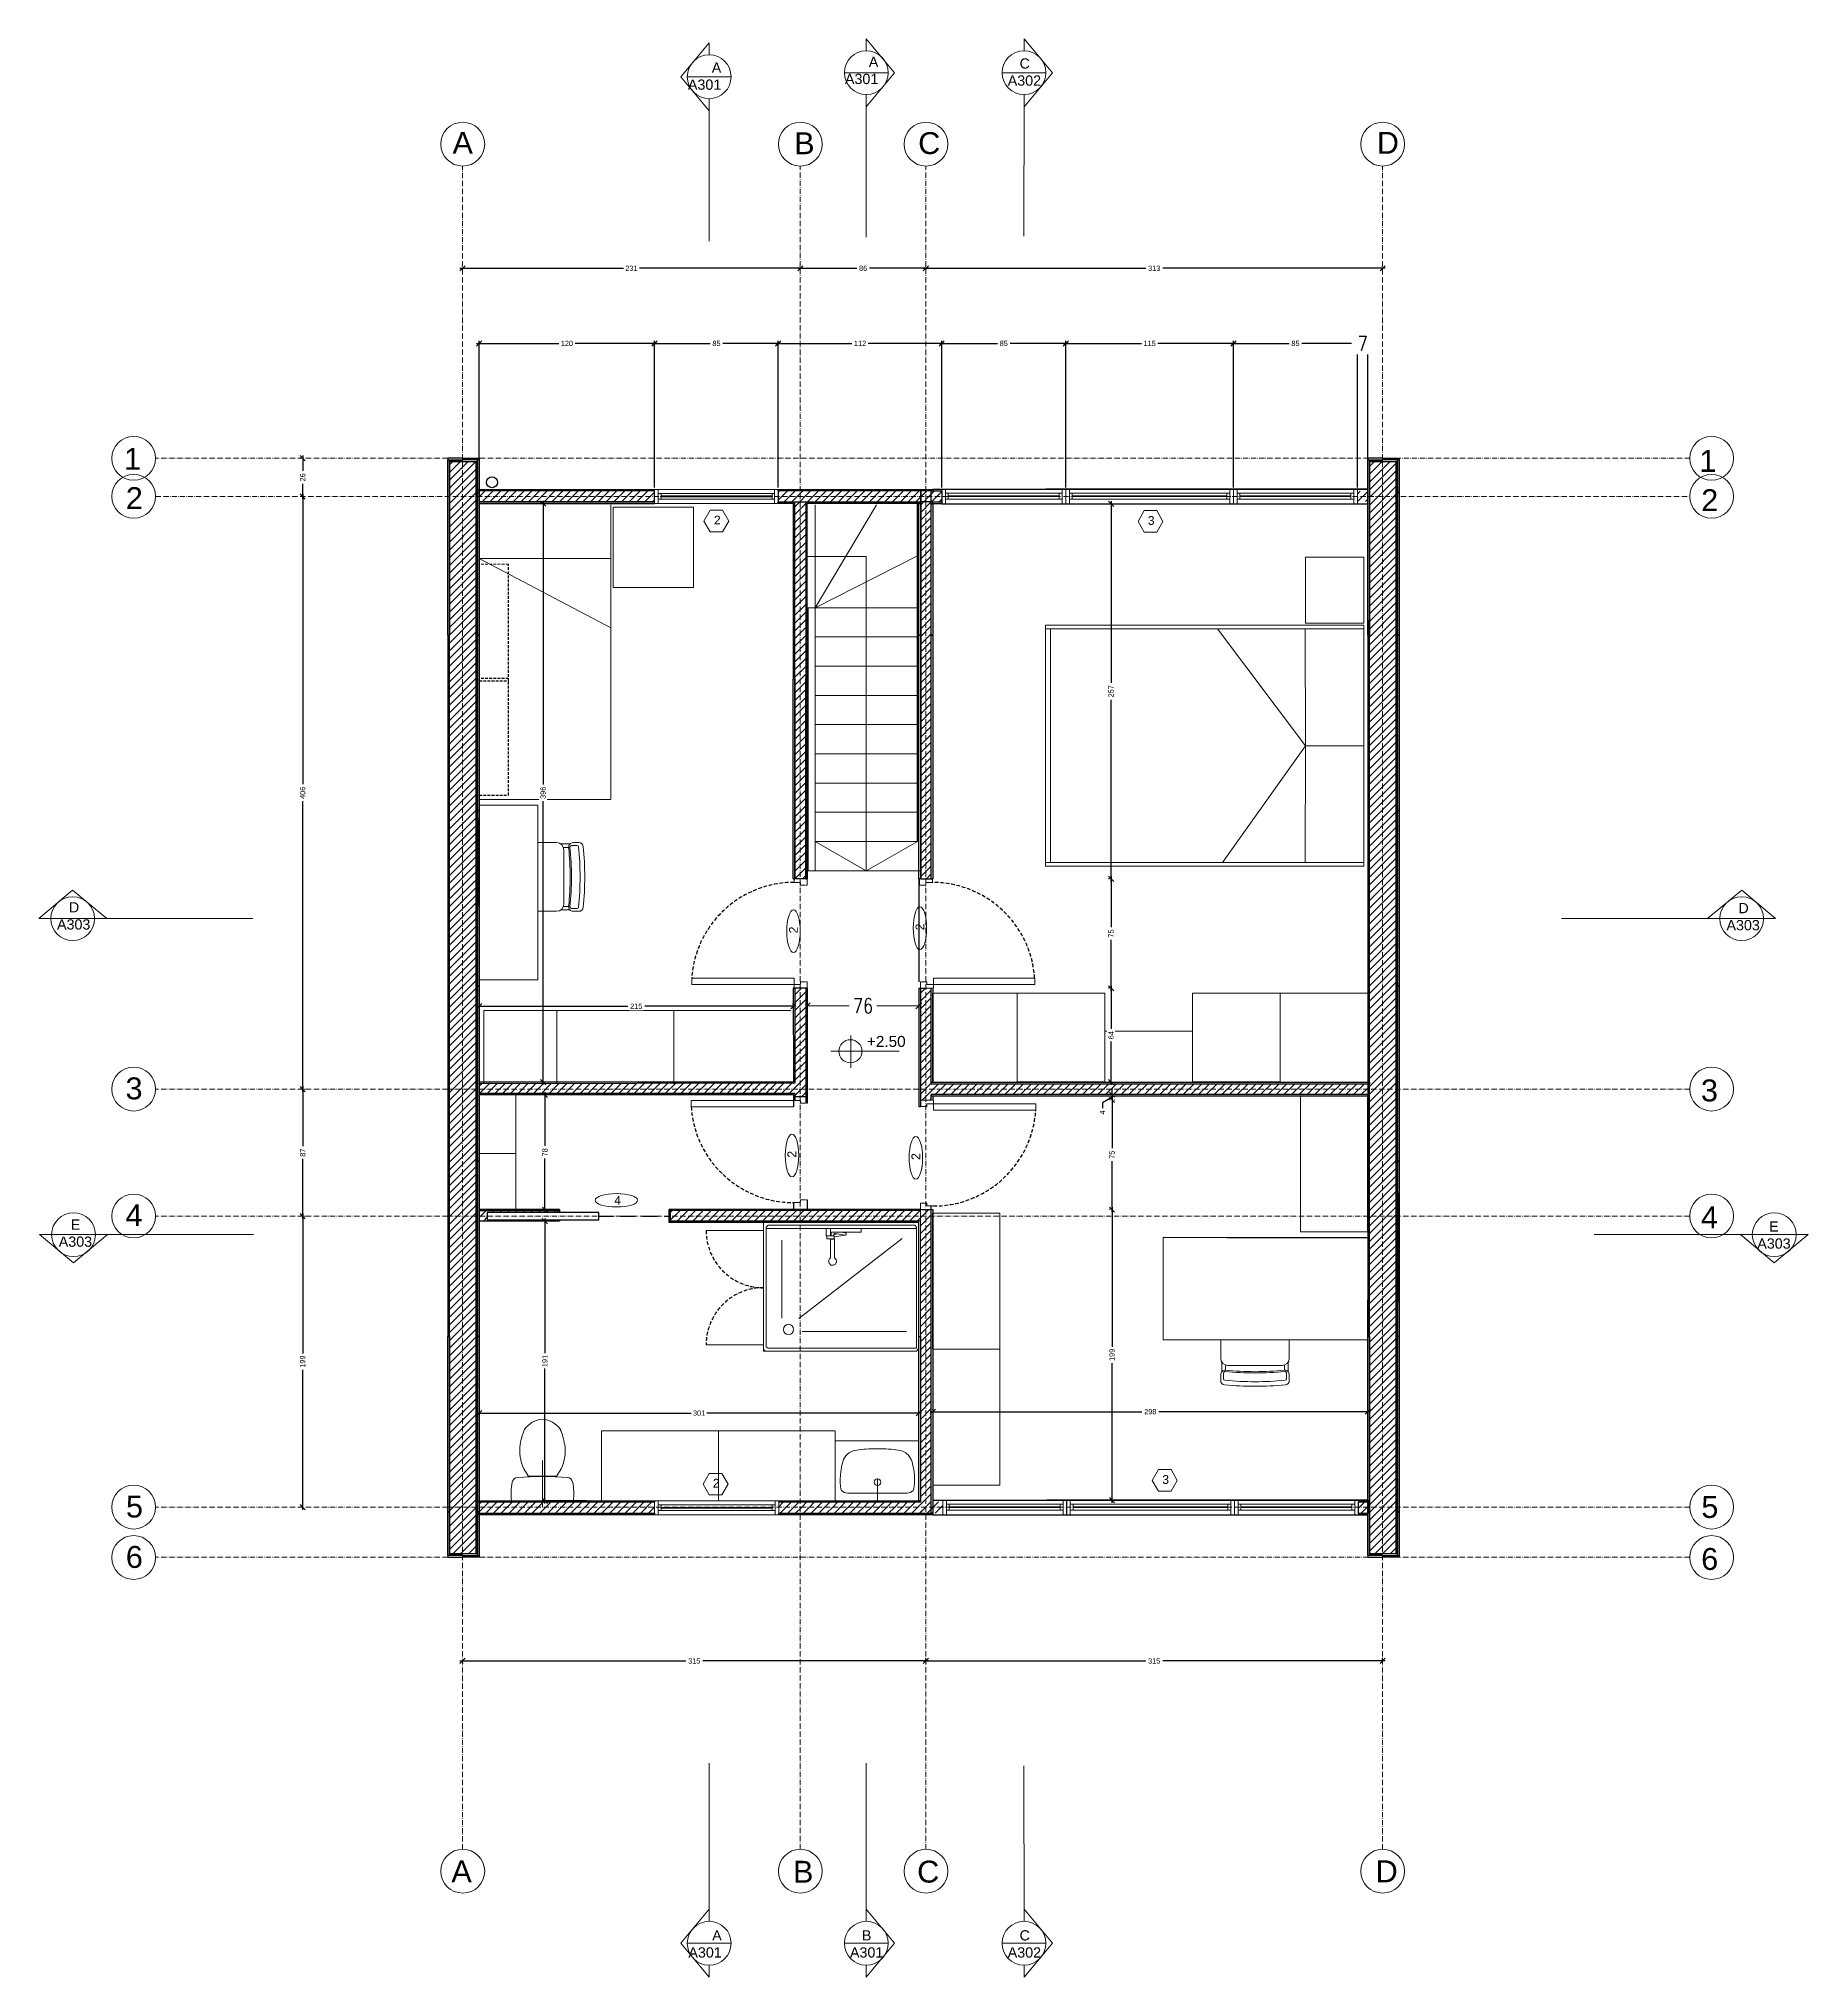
# Model space of a CAD drawing. Header units: centimetres. Extents: x -1332 to 7887, y -608 to 4152.
# Drawn here: x 3344 to 4556, y -608 to 719 of the extents above; entities that cross this region are included whole.
import ezdxf

# ---------------------------------------------------------------- set-up
doc = ezdxf.new("R2010")
doc.units = ezdxf.units.CM
doc.header["$MEASUREMENT"] = 0
for name, pattern in [('ACAD_ISO10W100', [18, 12, -3, 0, -3]), ('CENTER', [2, 1.25, -0.25, 0.25, -0.25]), ('HIDDEN', [0.375, 0.25, -0.125])]:
    doc.linetypes.add(name, pattern=pattern)
doc.layers.get('DEFPOINTS').update_dxf_attribs({"color": 210})
doc.layers.add('ARREDI', color=252, linetype='Continuous', lineweight=18)
doc.layers.add('NUMERAZIONE', color=30, linetype='Continuous', lineweight=5)
for name, color, linetype in [('INFISSI', 130, 'Continuous'), ('quote nuove', 253, 'Continuous'), ('STRUTTURA', 7, 'Continuous')]:
    doc.layers.add(name, color=color, linetype=linetype)
doc.styles.add('ARIAL', font='Arial.ttf')
doc.styles.add('E-ROMANS', font='romans.shx', dxfattribs={"width": 0.8})
doc.styles.get("Standard").update_dxf_attribs({"font": 'Arial.ttf'})
doc.dimstyles.new('Copia di 1', dxfattribs={"dimscale": 0.001, "dimtxt": 10000, "dimasz": 4000, "dimexe": 100, "dimexo": 10000, "dimgap": 0.1, "dimtad": 0, "dimtoh": 1, "dimdec": 0, "dimzin": 0, "dimdsep": 46, "dimtxsty": 'E-ROMANS', "dimblk": 'OBLIQUE', "dimcen": 1.2, "dimclrd": 256, "dimclre": 256, "dimclrt": 256, "dimadec": 0, "dimazin": 0, "dimtfac": 1, "dimtdec": 0, "dimtmove": 1, "dimatfit": 3, "dimldrblk": 'OPEN90', "dimfxl": 1, "dimtfill": 1, "dimtolj": 1, "dimtzin": 0, "dimlwd": 0, "dimarcsym": 0})
doc.dimstyles.new('TICK_36', dxfattribs={"dimtxt": 3.6, "dimasz": 3.6, "dimexe": 1.8, "dimexo": 1.2, "dimgap": 1.8, "dimtad": 0, "dimdec": 0, "dimzin": 0, "dimdsep": 46, "dimtxsty": 'ARIAL', "dimblk": 'OBLIQUE', "dimcen": 1.8, "dimdle": 1.8, "dimclrd": 256, "dimclrt": 256, "dimadec": 0, "dimazin": 0, "dimtfac": 1, "dimtdec": 0, "dimtmove": 1, "dimatfit": 3, "dimldrblk": 'OPEN90', "dimfxl": 1, "dimtfill": 1, "dimtolj": 1, "dimtzin": 0, "dimarcsym": 0})

msp = doc.modelspace()

# ---------------------------------------------------------------- texts
at = {"layer": 'NUMERAZIONE', "lineweight": 0}
for s, width, insert, char_height, attachment_point in [('   A      \\PA301', 18.82, (3919.1, 706.9), 7, 3), ('\\pi-7,l7;   C\\PA302', 18.82, (4007.7, 705.8), 7, 1), ('   A      \\PA301', 18.82, (3811.6, 703), 7, 3), ('   D\\PA303', 18.82, (3356.8, 128.2), 7, 1), ('   D\\PA303', 18.82, (4499.8, 127.7), 7, 1), ('+2.50', 21.992, (3911.3, 36.7), 7.5, 1), ('\\pt7,14;   E\\P\\pi-7,l7,tz;A303', 18.82, (3358, -107.7), 7, 7), ('\\pt7,14;   E\\P\\pi-7,l7,tz;A303', 18.82, (4520.9, -109), 7, 7), ('  A\\PA301', 18.82, (3811.9, -594.2), 7, 9), ('\\pt7,14;   B\\P\\pi-7,l7,tz;A301', 18.82, (3899.7, -594.2), 7, 7), ('\\pi-7,l7;   C\\PA302', 18.82, (4007.7, -594.2), 7, 7)]:
    msp.add_mtext_dynamic_manual_height_columns(s, width=width, gutter_width=12.5, heights=[0], dxfattribs=dict(at, insert=insert, char_height=char_height, attachment_point=attachment_point))
at = {"layer": 'NUMERAZIONE', "ltscale": 0.1, "char_height": 6, "attachment_point": 1}
for s, insert in [('2', (3806.5, 392.8)), ('3', (4103.6, 392.5)), ('4', (3738.3, -72.8)), ('3', (4113.5, -263.9)), ('2', (3805.8, -266.4))]:
    msp.add_mtext_dynamic_manual_height_columns(s, width=0.582, gutter_width=12.5, heights=[0], dxfattribs=dict(at, insert=insert))
for insert, rotation in [((3858, 106.9), 90), ((3944.6, 109), 90), ((3856.9, -46.6), 89.9999), ((3941.8, -48.2), 90)]:
    msp.add_mtext_dynamic_manual_height_columns('2', width=0.582, gutter_width=12.5, heights=[0], dxfattribs=dict(at, insert=insert, rotation=rotation))
at = {"layer": 'quote nuove', "color": 253, "lineweight": 0, "char_height": 15, "attachment_point": 1}
for s, insert in [('A', (3627.6, 655.5)), ('B', (3861.5, 655.2)), ('C', (3946.4, 655.3)), ('D', (4260.4, 655.5)), ('1', (3402.7, 439.2)), ('1', (4481.2, 437.8)), ('2', (3403.9, 412.3)), ('2', (4482.5, 410.9)), ('3', (3403.7, 8.3)), ('3', (4482.3, 6.9)), ('4', (3403.7, -78.5)), ('4', (4482.3, -79.9)), ('5', (3404, -277.9)), ('5', (4482.6, -278.2)), ('6', (3403.9, -312.4)), ('6', (4482.5, -313.8)), ('A', (3626.8, -527.6)), ('B', (3860.7, -527.9)), ('C', (3945.7, -527.8)), ('D', (4259.6, -527.6))]:
    msp.add_mtext_dynamic_manual_height_columns(s, width=15.192, gutter_width=12.5, heights=[0], dxfattribs=dict(at, insert=insert))

# ---------------------------------------------------------------- blocks, each defined once
blk = doc.blocks.new('_Oblique')
at = {"color": 0, "linetype": 'ByBlock', "lineweight": -2}
blk.add_line((-0.5, -0.5), (0.5, 0.5), dxfattribs=at)
blk = doc.blocks.new('*D124')
at = {"layer": 'DEFPOINTS', "color": 0, "transparency": 16777216}
for p in [(3634.5, 562.1), (3865.7, 562.1), (3865.7, 562.1)]:
    blk.add_point(p, dxfattribs=at)
at = {"layer": 'quote nuove', "lineweight": -2, "transparency": 16777216}
for p, q in [((3632.7, 562.1), (3744.6, 562.1)), ((3867.5, 562.1), (3755.5, 562.1))]:
    blk.add_line(p, q, dxfattribs=at)
at = {"layer": 'quote nuove', "color": 0, "lineweight": -2, "transparency": 16777216}
for p, q in [((3634.5, 563.3), (3634.5, 563.9)), ((3865.7, 563.3), (3865.7, 563.9))]:
    blk.add_line(p, q, dxfattribs=at)
at = {"layer": 'quote nuove', "lineweight": -2, "transparency": 16777216, "xscale": 3.6, "yscale": 3.6, "zscale": 3.6, "rotation": 180}
blk.add_blockref('_Oblique', (3634.5, 562.1), dxfattribs=at)
at = {"layer": 'quote nuove', "lineweight": -2, "transparency": 16777216, "xscale": 3.6, "yscale": 3.6, "zscale": 3.6}
blk.add_blockref('_Oblique', (3865.7, 562.1), dxfattribs=at)
at = {"layer": 'quote nuove', "lineweight": 0, "transparency": 16777216, "insert": (3750.1, 562.1), "char_height": 3.6, "attachment_point": 5, "style": 'ARIAL', "bg_fill": 3, "box_fill_scale": 1.25, "bg_fill_color": 256, "bg_fill_true_color": 13158600, "bg_fill_transparency": 0}
blk.add_mtext('\\A1;231', dxfattribs=at)
blk = doc.blocks.new('_Open90')
at = {"color": 0, "linetype": 'ByBlock', "lineweight": -2}
for p, q in [((0, 0), (-1, 0)), ((-0.5, 0.5), (0, 0)), ((0, 0), (-0.5, -0.5))]:
    blk.add_line(p, q, dxfattribs=at)
blk = doc.blocks.new('*D125')
at = {"layer": 'DEFPOINTS', "color": 0, "transparency": 16777216}
for p in [(3865.7, 562.1), (3951.7, 562.1), (3951.7, 562.1)]:
    blk.add_point(p, dxfattribs=at)
at = {"layer": 'quote nuove', "lineweight": -2, "transparency": 16777216}
for p, q in [((3863.9, 562.1), (3904.3, 562.1)), ((3953.5, 562.1), (3913, 562.1))]:
    blk.add_line(p, q, dxfattribs=at)
at = {"layer": 'quote nuove', "color": 0, "lineweight": -2, "transparency": 16777216}
for p, q in [((3865.7, 563.3), (3865.7, 563.9)), ((3951.7, 563.3), (3951.7, 563.9))]:
    blk.add_line(p, q, dxfattribs=at)
at = {"layer": 'quote nuove', "lineweight": -2, "transparency": 16777216, "xscale": 3.6, "yscale": 3.6, "zscale": 3.6, "rotation": 180}
blk.add_blockref('_Oblique', (3865.7, 562.1), dxfattribs=at)
at = {"layer": 'quote nuove', "lineweight": -2, "transparency": 16777216, "xscale": 3.6, "yscale": 3.6, "zscale": 3.6}
blk.add_blockref('_Oblique', (3951.7, 562.1), dxfattribs=at)
at = {"layer": 'quote nuove', "lineweight": 0, "transparency": 16777216, "insert": (3908.7, 562.1), "char_height": 3.6, "attachment_point": 5, "style": 'ARIAL', "bg_fill": 3, "box_fill_scale": 1.25, "bg_fill_color": 256, "bg_fill_true_color": 13158600, "bg_fill_transparency": 0}
blk.add_mtext('\\A1;86', dxfattribs=at)
blk = doc.blocks.new('*D126')
at = {"layer": 'DEFPOINTS', "color": 0, "transparency": 16777216}
for p in [(3951.7, 562.1), (4264.4, 562.1), (4264.4, 562.1)]:
    blk.add_point(p, dxfattribs=at)
at = {"layer": 'quote nuove', "lineweight": -2, "transparency": 16777216}
for p, q in [((3949.9, 562.1), (4102.3, 562.1)), ((4266.2, 562.1), (4113.8, 562.1))]:
    blk.add_line(p, q, dxfattribs=at)
at = {"layer": 'quote nuove', "color": 0, "lineweight": -2, "transparency": 16777216}
for p, q in [((3951.7, 563.3), (3951.7, 563.9)), ((4264.4, 563.3), (4264.4, 563.9))]:
    blk.add_line(p, q, dxfattribs=at)
at = {"layer": 'quote nuove', "lineweight": -2, "transparency": 16777216, "xscale": 3.6, "yscale": 3.6, "zscale": 3.6, "rotation": 180}
blk.add_blockref('_Oblique', (3951.7, 562.1), dxfattribs=at)
at = {"layer": 'quote nuove', "lineweight": -2, "transparency": 16777216, "xscale": 3.6, "yscale": 3.6, "zscale": 3.6}
blk.add_blockref('_Oblique', (4264.4, 562.1), dxfattribs=at)
at = {"layer": 'quote nuove', "lineweight": 0, "transparency": 16777216, "insert": (4108, 562.1), "char_height": 3.6, "attachment_point": 5, "style": 'ARIAL', "bg_fill": 3, "box_fill_scale": 1.25, "bg_fill_color": 256, "bg_fill_true_color": 13158600, "bg_fill_transparency": 0}
blk.add_mtext('\\A1;313', dxfattribs=at)
blk = doc.blocks.new('*D127')
at = {"layer": 'DEFPOINTS', "color": 0, "transparency": 16777216}
for p in [(3634.5, -391.1), (3951.7, -391.1), (3951.7, -391.1)]:
    blk.add_point(p, dxfattribs=at)
at = {"layer": 'quote nuove', "lineweight": -2, "transparency": 16777216}
for p, q in [((3632.7, -391.1), (3787.3, -391.1)), ((3953.5, -391.1), (3798.9, -391.1))]:
    blk.add_line(p, q, dxfattribs=at)
at = {"layer": 'quote nuove', "color": 0, "lineweight": -2, "transparency": 16777216}
for p, q in [((3634.5, -392.3), (3634.5, -392.9)), ((3951.7, -389.9), (3951.7, -389.3))]:
    blk.add_line(p, q, dxfattribs=at)
at = {"layer": 'quote nuove', "lineweight": -2, "transparency": 16777216, "xscale": 3.6, "yscale": 3.6, "zscale": 3.6, "rotation": 180}
blk.add_blockref('_Oblique', (3634.5, -391.1), dxfattribs=at)
at = {"layer": 'quote nuove', "lineweight": -2, "transparency": 16777216, "xscale": 3.6, "yscale": 3.6, "zscale": 3.6}
blk.add_blockref('_Oblique', (3951.7, -391.1), dxfattribs=at)
at = {"layer": 'quote nuove', "lineweight": 0, "transparency": 16777216, "insert": (3793.1, -391.1), "char_height": 3.6, "attachment_point": 5, "style": 'ARIAL', "bg_fill": 3, "box_fill_scale": 1.25, "bg_fill_color": 256, "bg_fill_true_color": 13158600, "bg_fill_transparency": 0}
blk.add_mtext('\\A1;315', dxfattribs=at)
blk = doc.blocks.new('*D128')
at = {"layer": 'DEFPOINTS', "color": 0, "transparency": 16777216}
for p in [(3951.7, -391.1), (4264.4, -391.1), (4264.4, -391.1)]:
    blk.add_point(p, dxfattribs=at)
at = {"layer": 'quote nuove', "lineweight": -2, "transparency": 16777216}
for p, q in [((3949.9, -391.1), (4102.2, -391.1)), ((4266.2, -391.1), (4113.8, -391.1))]:
    blk.add_line(p, q, dxfattribs=at)
at = {"layer": 'quote nuove', "color": 0, "lineweight": -2, "transparency": 16777216}
for p, q in [((3951.7, -392.3), (3951.7, -392.9)), ((4264.4, -389.9), (4264.4, -389.3))]:
    blk.add_line(p, q, dxfattribs=at)
at = {"layer": 'quote nuove', "lineweight": -2, "transparency": 16777216, "xscale": 3.6, "yscale": 3.6, "zscale": 3.6, "rotation": 180}
blk.add_blockref('_Oblique', (3951.7, -391.1), dxfattribs=at)
at = {"layer": 'quote nuove', "lineweight": -2, "transparency": 16777216, "xscale": 3.6, "yscale": 3.6, "zscale": 3.6}
blk.add_blockref('_Oblique', (4264.4, -391.1), dxfattribs=at)
at = {"layer": 'quote nuove', "lineweight": 0, "transparency": 16777216, "insert": (4108, -391.1), "char_height": 3.6, "attachment_point": 5, "style": 'ARIAL', "bg_fill": 3, "box_fill_scale": 1.25, "bg_fill_color": 256, "bg_fill_true_color": 13158600, "bg_fill_transparency": 0}
blk.add_mtext('\\A1;315', dxfattribs=at)
blk = doc.blocks.new('*D129')
at = {"layer": 'DEFPOINTS', "color": 0, "transparency": 16777216}
for p in [(3525, -86.6), (3525, -86.6), (3525, -285.8)]:
    blk.add_point(p, dxfattribs=at)
at = {"layer": 'quote nuove', "lineweight": -2, "transparency": 16777216}
for p, q in [((3525, -84.8), (3525, -180.6)), ((3525, -287.6), (3525, -191.8))]:
    blk.add_line(p, q, dxfattribs=at)
at = {"layer": 'quote nuove', "color": 0, "lineweight": -2, "transparency": 16777216}
for p, q in [((3526.2, -86.6), (3526.8, -86.6)), ((3523.8, -285.8), (3523.2, -285.8))]:
    blk.add_line(p, q, dxfattribs=at)
at = {"layer": 'quote nuove', "lineweight": -2, "transparency": 16777216, "xscale": 3.6, "yscale": 3.6, "zscale": 3.6}
for p, rotation in [((3525, -86.6), 90), ((3525, -285.8), 270)]:
    blk.add_blockref('_Oblique', p, dxfattribs=dict(at, rotation=rotation))
at = {"layer": 'quote nuove', "lineweight": 0, "transparency": 16777216, "insert": (3525, -186.2), "char_height": 3.6, "attachment_point": 5, "rotation": 90, "style": 'ARIAL', "bg_fill": 3, "box_fill_scale": 1.25, "bg_fill_color": 256, "bg_fill_true_color": 13158600, "bg_fill_transparency": 0}
blk.add_mtext('\\A1;199', dxfattribs=at)
blk = doc.blocks.new('*D130')
at = {"layer": 'DEFPOINTS', "color": 0, "transparency": 16777216}
for p in [(3525, 0.3), (3525, 0.3), (3525, -86.6)]:
    blk.add_point(p, dxfattribs=at)
at = {"layer": 'quote nuove', "color": 0, "lineweight": -2, "transparency": 16777216}
for p, q in [((3523.8, 0.3), (3523.2, 0.3)), ((3523.8, -86.6), (3523.2, -86.6))]:
    blk.add_line(p, q, dxfattribs=at)
at = {"layer": 'quote nuove', "lineweight": -2, "transparency": 16777216}
for p, q in [((3525, 2.1), (3525, -38.8)), ((3525, -88.4), (3525, -47.5))]:
    blk.add_line(p, q, dxfattribs=at)
at = {"layer": 'quote nuove', "lineweight": -2, "transparency": 16777216, "xscale": 3.6, "yscale": 3.6, "zscale": 3.6}
for p, rotation in [((3525, 0.3), 90), ((3525, -86.6), 270)]:
    blk.add_blockref('_Oblique', p, dxfattribs=dict(at, rotation=rotation))
at = {"layer": 'quote nuove', "lineweight": 0, "transparency": 16777216, "insert": (3525, -43.2), "char_height": 3.6, "attachment_point": 5, "rotation": 90, "style": 'ARIAL', "bg_fill": 3, "box_fill_scale": 1.25, "bg_fill_color": 256, "bg_fill_true_color": 13158600, "bg_fill_transparency": 0}
blk.add_mtext('\\A1;87', dxfattribs=at)
blk = doc.blocks.new('*D131')
at = {"layer": 'DEFPOINTS', "color": 0, "transparency": 16777216}
for p in [(3525, 406), (3525, 406), (3525, 0.3)]:
    blk.add_point(p, dxfattribs=at)
at = {"layer": 'quote nuove', "color": 0, "lineweight": -2, "transparency": 16777216}
for p, q in [((3523.8, 406), (3523.2, 406)), ((3526.2, 0.3), (3526.8, 0.3))]:
    blk.add_line(p, q, dxfattribs=at)
at = {"layer": 'quote nuove', "lineweight": -2, "transparency": 16777216}
for p, q in [((3525, 407.8), (3525, 209)), ((3525, -1.5), (3525, 197.3))]:
    blk.add_line(p, q, dxfattribs=at)
at = {"layer": 'quote nuove', "lineweight": -2, "transparency": 16777216, "xscale": 3.6, "yscale": 3.6, "zscale": 3.6}
for p, rotation in [((3525, 406), 90), ((3525, 0.3), 270)]:
    blk.add_blockref('_Oblique', p, dxfattribs=dict(at, rotation=rotation))
at = {"layer": 'quote nuove', "lineweight": 0, "transparency": 16777216, "insert": (3525, 203.1), "char_height": 3.6, "attachment_point": 5, "rotation": 90, "style": 'ARIAL', "bg_fill": 3, "box_fill_scale": 1.25, "bg_fill_color": 256, "bg_fill_true_color": 13158600, "bg_fill_transparency": 0}
blk.add_mtext('\\A1;406', dxfattribs=at)
blk = doc.blocks.new('*D132')
at = {"layer": 'DEFPOINTS', "color": 0, "transparency": 16777216}
for p in [(3525, 432.1), (3525, 432.1), (3525, 406)]:
    blk.add_point(p, dxfattribs=at)
at = {"layer": 'quote nuove', "color": 0, "lineweight": -2, "transparency": 16777216}
for p, q in [((3523.8, 432.1), (3523.2, 432.1)), ((3523.8, 406), (3523.2, 406))]:
    blk.add_line(p, q, dxfattribs=at)
at = {"layer": 'quote nuove', "lineweight": -2, "transparency": 16777216}
for p, q in [((3525, 433.9), (3525, 423.4)), ((3525, 404.2), (3525, 414.6))]:
    blk.add_line(p, q, dxfattribs=at)
at = {"layer": 'quote nuove', "lineweight": -2, "transparency": 16777216, "xscale": 3.6, "yscale": 3.6, "zscale": 3.6}
for p, rotation in [((3525, 432.1), 90), ((3525, 406), 270)]:
    blk.add_blockref('_Oblique', p, dxfattribs=dict(at, rotation=rotation))
at = {"layer": 'quote nuove', "lineweight": 0, "transparency": 16777216, "insert": (3525, 419), "char_height": 3.6, "attachment_point": 5, "rotation": 90, "style": 'ARIAL', "bg_fill": 3, "box_fill_scale": 1.25, "bg_fill_color": 256, "bg_fill_true_color": 13158600, "bg_fill_transparency": 0}
blk.add_mtext('\\A1;26', dxfattribs=at)
blk = doc.blocks.new('*D174')
at = {"layer": 'DEFPOINTS', "color": 0, "transparency": 16777216}
for p in [(4074.2, 400.9), (4078.5, 400.9), (4078.5, 144.3)]:
    blk.add_point(p, dxfattribs=at)
at = {"layer": 'quote nuove', "color": 0, "lineweight": -2, "transparency": 16777216}
for p, q in [((4075.4, 400.9), (4080.3, 400.9)), ((4077.3, 144.3), (4076.7, 144.3))]:
    blk.add_line(p, q, dxfattribs=at)
at = {"layer": 'quote nuove', "lineweight": -2, "transparency": 16777216}
for p, q in [((4078.5, 402.7), (4078.5, 278.4)), ((4078.5, 142.5), (4078.5, 266.8))]:
    blk.add_line(p, q, dxfattribs=at)
at = {"layer": 'quote nuove', "lineweight": -2, "transparency": 16777216, "xscale": 3.6, "yscale": 3.6, "zscale": 3.6}
for p, rotation in [((4078.5, 400.9), 90), ((4078.5, 144.3), 270)]:
    blk.add_blockref('_Oblique', p, dxfattribs=dict(at, rotation=rotation))
at = {"layer": 'quote nuove', "lineweight": 0, "transparency": 16777216, "insert": (4078.5, 272.6), "char_height": 3.6, "attachment_point": 5, "rotation": 90, "style": 'ARIAL', "bg_fill": 3, "box_fill_scale": 1.25, "bg_fill_color": 256, "bg_fill_true_color": 13158600, "bg_fill_transparency": 0}
blk.add_mtext('\\A1;257', dxfattribs=at)
blk = doc.blocks.new('*D175')
at = {"layer": 'DEFPOINTS', "color": 0, "transparency": 16777216}
for p in [(3690.8, -90), (3700.8, -90), (3720.4, -281.5)]:
    blk.add_point(p, dxfattribs=at)
at = {"layer": 'quote nuove', "color": 0, "lineweight": -2, "transparency": 16777216}
for p, q in [((3699.6, -90), (3689, -90)), ((3719.2, -281.5), (3689, -281.5))]:
    blk.add_line(p, q, dxfattribs=at)
at = {"layer": 'quote nuove', "lineweight": -2, "transparency": 16777216}
for p, q in [((3690.8, -88.2), (3690.8, -180.5)), ((3690.8, -283.3), (3690.8, -191))]:
    blk.add_line(p, q, dxfattribs=at)
at = {"layer": 'quote nuove', "lineweight": -2, "transparency": 16777216, "xscale": 3.6, "yscale": 3.6, "zscale": 3.6}
for p, rotation in [((3690.8, -90), 90), ((3690.8, -281.5), 270)]:
    blk.add_blockref('_Oblique', p, dxfattribs=dict(at, rotation=rotation))
at = {"layer": 'quote nuove', "lineweight": 0, "transparency": 16777216, "insert": (3690.8, -185.8), "char_height": 3.6, "attachment_point": 5, "rotation": 90, "style": 'ARIAL', "bg_fill": 3, "box_fill_scale": 1.25, "bg_fill_color": 256, "bg_fill_true_color": 13158600, "bg_fill_transparency": 0}
blk.add_mtext('\\A1;191', dxfattribs=at)
blk = doc.blocks.new('*D176')
at = {"layer": 'DEFPOINTS', "color": 0, "transparency": 16777216}
for p in [(3690.9, -3.7), (3690.9, -3.7), (3690.9, -82.2)]:
    blk.add_point(p, dxfattribs=at)
at = {"layer": 'quote nuove', "color": 0, "lineweight": -2, "transparency": 16777216}
for p, q in [((3689.7, -3.7), (3689.1, -3.7)), ((3689.7, -82.2), (3689.1, -82.2))]:
    blk.add_line(p, q, dxfattribs=at)
at = {"layer": 'quote nuove', "lineweight": -2, "transparency": 16777216}
for p, q in [((3690.9, -1.9), (3690.9, -38.6)), ((3690.9, -84), (3690.9, -47.3))]:
    blk.add_line(p, q, dxfattribs=at)
at = {"layer": 'quote nuove', "lineweight": -2, "transparency": 16777216, "xscale": 3.6, "yscale": 3.6, "zscale": 3.6}
for p, rotation in [((3690.9, -3.7), 90), ((3690.9, -82.2), 270)]:
    blk.add_blockref('_Oblique', p, dxfattribs=dict(at, rotation=rotation))
at = {"layer": 'quote nuove', "lineweight": 0, "transparency": 16777216, "insert": (3690.9, -43), "char_height": 3.6, "attachment_point": 5, "rotation": 90, "style": 'ARIAL', "bg_fill": 3, "box_fill_scale": 1.25, "bg_fill_color": 256, "bg_fill_true_color": 13158600, "bg_fill_transparency": 0}
blk.add_mtext('\\A1;78', dxfattribs=at)
blk = doc.blocks.new('*D177')
at = {"layer": 'DEFPOINTS', "color": 0, "transparency": 16777216}
for p in [(3689.6, 401.2), (3689.6, 401.2), (3689.6, 5)]:
    blk.add_point(p, dxfattribs=at)
at = {"layer": 'quote nuove', "color": 0, "lineweight": -2, "transparency": 16777216}
for p, q in [((3688.4, 401.2), (3687.8, 401.2)), ((3688.4, 5), (3687.8, 5))]:
    blk.add_line(p, q, dxfattribs=at)
at = {"layer": 'quote nuove', "lineweight": -2, "transparency": 16777216}
for p, q in [((3689.6, 403), (3689.6, 208.9)), ((3689.6, 3.2), (3689.6, 197.3))]:
    blk.add_line(p, q, dxfattribs=at)
at = {"layer": 'quote nuove', "lineweight": -2, "transparency": 16777216, "xscale": 3.6, "yscale": 3.6, "zscale": 3.6}
for p, rotation in [((3689.6, 401.2), 90), ((3689.6, 5), 270)]:
    blk.add_blockref('_Oblique', p, dxfattribs=dict(at, rotation=rotation))
at = {"layer": 'quote nuove', "lineweight": 0, "transparency": 16777216, "insert": (3689.6, 203.1), "char_height": 3.6, "attachment_point": 5, "rotation": 90, "style": 'ARIAL', "bg_fill": 3, "box_fill_scale": 1.25, "bg_fill_color": 256, "bg_fill_true_color": 13158600, "bg_fill_transparency": 0}
blk.add_mtext('\\A1;396', dxfattribs=at)
blk = doc.blocks.new('*D178')
at = {"layer": 'DEFPOINTS', "color": 0, "transparency": 16777216}
for p in [(3645.9, 64.6), (3860.9, 57), (3860.9, 57)]:
    blk.add_point(p, dxfattribs=at)
at = {"layer": 'quote nuove', "lineweight": -2, "transparency": 16777216}
for p, q in [((3644.1, 57), (3747.6, 57)), ((3862.7, 57), (3759.2, 57))]:
    blk.add_line(p, q, dxfattribs=at)
at = {"layer": 'quote nuove', "color": 0, "lineweight": -2, "transparency": 16777216}
for p, q in [((3645.9, 63.4), (3645.9, 55.2)), ((3860.9, 58.2), (3860.9, 58.8))]:
    blk.add_line(p, q, dxfattribs=at)
at = {"layer": 'quote nuove', "lineweight": -2, "transparency": 16777216, "xscale": 3.6, "yscale": 3.6, "zscale": 3.6, "rotation": 180}
blk.add_blockref('_Oblique', (3645.9, 57), dxfattribs=at)
at = {"layer": 'quote nuove', "lineweight": -2, "transparency": 16777216, "xscale": 3.6, "yscale": 3.6, "zscale": 3.6}
blk.add_blockref('_Oblique', (3860.9, 57), dxfattribs=at)
at = {"layer": 'quote nuove', "lineweight": 0, "transparency": 16777216, "insert": (3753.4, 57), "char_height": 3.6, "attachment_point": 5, "style": 'ARIAL', "bg_fill": 3, "box_fill_scale": 1.25, "bg_fill_color": 256, "bg_fill_true_color": 13158600, "bg_fill_transparency": 0}
blk.add_mtext('\\A1;215', dxfattribs=at)
blk = doc.blocks.new('*D179')
at = {"layer": 'ARREDI', "lineweight": -2, "transparency": 16777216}
for p, q in [((3870.4, 67.3), (3870.4, 57.4)), ((3946.9, 67.3), (3946.9, 57.4))]:
    blk.add_line(p, q, dxfattribs=at)
at = {"layer": 'ARREDI', "lineweight": 0, "transparency": 16777216}
for p, q in [((3870.4, 57.3), (3902.2, 57.3)), ((3946.9, 57.3), (3915.1, 57.3))]:
    blk.add_line(p, q, dxfattribs=at)
at = {"layer": 'DEFPOINTS', "color": 0, "transparency": 16777216}
for p in [(3870.4, 57.3), (3946.9, 57.3), (3946.9, 57.3)]:
    blk.add_point(p, dxfattribs=at)
at = {"layer": 'ARREDI', "lineweight": 0, "transparency": 16777216, "xscale": 4, "yscale": 4, "zscale": 4, "rotation": 180}
blk.add_blockref('_Oblique', (3870.4, 57.3), dxfattribs=at)
at = {"layer": 'ARREDI', "lineweight": 0, "transparency": 16777216, "xscale": 4, "yscale": 4, "zscale": 4}
blk.add_blockref('_Oblique', (3946.9, 57.3), dxfattribs=at)
at = {"layer": 'ARREDI', "transparency": 16777216, "insert": (3908.7, 57.3), "char_height": 10, "attachment_point": 5, "style": 'E-ROMANS', "bg_fill": 3, "box_fill_scale": 1.25, "bg_fill_color": 256, "bg_fill_true_color": 13158600, "bg_fill_transparency": 0}
blk.add_mtext('\\A1;76', dxfattribs=at)
blk = doc.blocks.new('*D180')
at = {"layer": 'DEFPOINTS', "color": 0, "transparency": 16777216}
for p in [(3956.4, -220.5), (4254.2, -220.5), (4254.2, -220.5)]:
    blk.add_point(p, dxfattribs=at)
at = {"layer": 'quote nuove', "lineweight": -2, "transparency": 16777216}
for p, q in [((3954.6, -220.5), (4099.5, -220.5)), ((4256, -220.5), (4111.1, -220.5))]:
    blk.add_line(p, q, dxfattribs=at)
at = {"layer": 'quote nuove', "color": 0, "lineweight": -2, "transparency": 16777216}
for p, q in [((3956.4, -219.3), (3956.4, -218.7)), ((4254.2, -219.3), (4254.2, -218.7))]:
    blk.add_line(p, q, dxfattribs=at)
at = {"layer": 'quote nuove', "lineweight": -2, "transparency": 16777216, "xscale": 3.6, "yscale": 3.6, "zscale": 3.6, "rotation": 180}
blk.add_blockref('_Oblique', (3956.4, -220.5), dxfattribs=at)
at = {"layer": 'quote nuove', "lineweight": -2, "transparency": 16777216, "xscale": 3.6, "yscale": 3.6, "zscale": 3.6}
blk.add_blockref('_Oblique', (4254.2, -220.5), dxfattribs=at)
at = {"layer": 'quote nuove', "lineweight": 0, "transparency": 16777216, "insert": (4105.3, -220.5), "char_height": 3.6, "attachment_point": 5, "style": 'ARIAL', "bg_fill": 3, "box_fill_scale": 1.25, "bg_fill_color": 256, "bg_fill_true_color": 13158600, "bg_fill_transparency": 0}
blk.add_mtext('\\A1;298', dxfattribs=at)
blk = doc.blocks.new('*D181')
at = {"layer": 'DEFPOINTS', "color": 0, "transparency": 16777216}
for p in [(3765.9, 510.7), (3645.9, 431), (3765.9, 410.8)]:
    blk.add_point(p, dxfattribs=at)
at = {"layer": 'quote nuove', "lineweight": -2, "transparency": 16777216}
for p, q in [((3644.1, 510.7), (3700.3, 510.7)), ((3767.7, 510.7), (3711.5, 510.7))]:
    blk.add_line(p, q, dxfattribs=at)
at = {"layer": 'quote nuove', "color": 0, "lineweight": -2, "transparency": 16777216}
for p, q in [((3645.9, 432.2), (3645.9, 512.5)), ((3765.9, 412), (3765.9, 512.5))]:
    blk.add_line(p, q, dxfattribs=at)
at = {"layer": 'quote nuove', "lineweight": -2, "transparency": 16777216, "xscale": 3.6, "yscale": 3.6, "zscale": 3.6, "rotation": 180}
blk.add_blockref('_Oblique', (3645.9, 510.7), dxfattribs=at)
at = {"layer": 'quote nuove', "lineweight": -2, "transparency": 16777216, "xscale": 3.6, "yscale": 3.6, "zscale": 3.6}
blk.add_blockref('_Oblique', (3765.9, 510.7), dxfattribs=at)
at = {"layer": 'quote nuove', "lineweight": 0, "transparency": 16777216, "insert": (3705.9, 510.7), "char_height": 3.6, "attachment_point": 5, "style": 'ARIAL', "bg_fill": 3, "box_fill_scale": 1.25, "bg_fill_color": 256, "bg_fill_true_color": 13158600, "bg_fill_transparency": 0}
blk.add_mtext('\\A1;120', dxfattribs=at)
blk = doc.blocks.new('*D182')
at = {"layer": 'DEFPOINTS', "color": 0, "transparency": 16777216}
for p in [(3850.6, 510.7), (3765.9, 410.8), (3850.6, 410.8)]:
    blk.add_point(p, dxfattribs=at)
at = {"layer": 'quote nuove', "lineweight": -2, "transparency": 16777216}
for p, q in [((3764.1, 510.7), (3803.9, 510.7)), ((3852.4, 510.7), (3812.6, 510.7))]:
    blk.add_line(p, q, dxfattribs=at)
at = {"layer": 'quote nuove', "color": 0, "lineweight": -2, "transparency": 16777216}
for p, q in [((3765.9, 412), (3765.9, 512.5)), ((3850.6, 412), (3850.6, 512.5))]:
    blk.add_line(p, q, dxfattribs=at)
at = {"layer": 'quote nuove', "lineweight": -2, "transparency": 16777216, "xscale": 3.6, "yscale": 3.6, "zscale": 3.6, "rotation": 180}
blk.add_blockref('_Oblique', (3765.9, 510.7), dxfattribs=at)
at = {"layer": 'quote nuove', "lineweight": -2, "transparency": 16777216, "xscale": 3.6, "yscale": 3.6, "zscale": 3.6}
blk.add_blockref('_Oblique', (3850.6, 510.7), dxfattribs=at)
at = {"layer": 'quote nuove', "lineweight": 0, "transparency": 16777216, "insert": (3808.3, 510.7), "char_height": 3.6, "attachment_point": 5, "style": 'ARIAL', "bg_fill": 3, "box_fill_scale": 1.25, "bg_fill_color": 256, "bg_fill_true_color": 13158600, "bg_fill_transparency": 0}
blk.add_mtext('\\A1;85', dxfattribs=at)
blk = doc.blocks.new('*D183')
at = {"layer": 'DEFPOINTS', "color": 0, "transparency": 16777216}
for p in [(3962.5, 510.7), (3850.6, 410.8), (3962.5, 410.9)]:
    blk.add_point(p, dxfattribs=at)
at = {"layer": 'quote nuove', "lineweight": -2, "transparency": 16777216}
for p, q in [((3848.8, 510.7), (3901, 510.7)), ((3964.3, 510.7), (3912.2, 510.7))]:
    blk.add_line(p, q, dxfattribs=at)
at = {"layer": 'quote nuove', "color": 0, "lineweight": -2, "transparency": 16777216}
for p, q in [((3850.6, 412), (3850.6, 512.5)), ((3962.5, 412.1), (3962.5, 512.5))]:
    blk.add_line(p, q, dxfattribs=at)
at = {"layer": 'quote nuove', "lineweight": -2, "transparency": 16777216, "xscale": 3.6, "yscale": 3.6, "zscale": 3.6, "rotation": 180}
blk.add_blockref('_Oblique', (3850.6, 510.7), dxfattribs=at)
at = {"layer": 'quote nuove', "lineweight": -2, "transparency": 16777216, "xscale": 3.6, "yscale": 3.6, "zscale": 3.6}
blk.add_blockref('_Oblique', (3962.5, 510.7), dxfattribs=at)
at = {"layer": 'quote nuove', "lineweight": 0, "transparency": 16777216, "insert": (3906.6, 510.7), "char_height": 3.6, "attachment_point": 5, "style": 'ARIAL', "bg_fill": 3, "box_fill_scale": 1.25, "bg_fill_color": 256, "bg_fill_true_color": 13158600, "bg_fill_transparency": 0}
blk.add_mtext('\\A1;112', dxfattribs=at)
blk = doc.blocks.new('*D184')
at = {"layer": 'DEFPOINTS', "color": 0, "transparency": 16777216}
for p in [(4047.5, 510.7), (3962.5, 410.9), (4047.5, 410.9)]:
    blk.add_point(p, dxfattribs=at)
at = {"layer": 'quote nuove', "lineweight": -2, "transparency": 16777216}
for p, q in [((3960.7, 510.7), (4000.6, 510.7)), ((4049.3, 510.7), (4009.4, 510.7))]:
    blk.add_line(p, q, dxfattribs=at)
at = {"layer": 'quote nuove', "color": 0, "lineweight": -2, "transparency": 16777216}
for p, q in [((3962.5, 412.1), (3962.5, 512.5)), ((4047.5, 412.1), (4047.5, 512.5))]:
    blk.add_line(p, q, dxfattribs=at)
at = {"layer": 'quote nuove', "lineweight": -2, "transparency": 16777216, "xscale": 3.6, "yscale": 3.6, "zscale": 3.6, "rotation": 180}
blk.add_blockref('_Oblique', (3962.5, 510.7), dxfattribs=at)
at = {"layer": 'quote nuove', "lineweight": -2, "transparency": 16777216, "xscale": 3.6, "yscale": 3.6, "zscale": 3.6}
blk.add_blockref('_Oblique', (4047.5, 510.7), dxfattribs=at)
at = {"layer": 'quote nuove', "lineweight": 0, "transparency": 16777216, "insert": (4005, 510.7), "char_height": 3.6, "attachment_point": 5, "style": 'ARIAL', "bg_fill": 3, "box_fill_scale": 1.25, "bg_fill_color": 256, "bg_fill_true_color": 13158600, "bg_fill_transparency": 0}
blk.add_mtext('\\A1;85', dxfattribs=at)
blk = doc.blocks.new('*D185')
at = {"layer": 'DEFPOINTS', "color": 0, "transparency": 16777216}
for p in [(4162.2, 510.7), (4047.5, 410.9), (4162.2, 410.9)]:
    blk.add_point(p, dxfattribs=at)
at = {"layer": 'quote nuove', "lineweight": -2, "transparency": 16777216}
for p, q in [((4045.7, 510.7), (4099.2, 510.7)), ((4164, 510.7), (4110.5, 510.7))]:
    blk.add_line(p, q, dxfattribs=at)
at = {"layer": 'quote nuove', "color": 0, "lineweight": -2, "transparency": 16777216}
for p, q in [((4047.5, 412.1), (4047.5, 512.5)), ((4162.2, 412.1), (4162.2, 512.5))]:
    blk.add_line(p, q, dxfattribs=at)
at = {"layer": 'quote nuove', "lineweight": -2, "transparency": 16777216, "xscale": 3.6, "yscale": 3.6, "zscale": 3.6, "rotation": 180}
blk.add_blockref('_Oblique', (4047.5, 510.7), dxfattribs=at)
at = {"layer": 'quote nuove', "lineweight": -2, "transparency": 16777216, "xscale": 3.6, "yscale": 3.6, "zscale": 3.6}
blk.add_blockref('_Oblique', (4162.2, 510.7), dxfattribs=at)
at = {"layer": 'quote nuove', "lineweight": 0, "transparency": 16777216, "insert": (4104.9, 510.7), "char_height": 3.6, "attachment_point": 5, "style": 'ARIAL', "bg_fill": 3, "box_fill_scale": 1.25, "bg_fill_color": 256, "bg_fill_true_color": 13158600, "bg_fill_transparency": 0}
blk.add_mtext('\\A1;115', dxfattribs=at)
blk = doc.blocks.new('*D186')
at = {"layer": 'DEFPOINTS', "color": 0, "transparency": 16777216}
for p in [(4247.2, 510.7), (4162.2, 410.9), (4247.2, 410.9)]:
    blk.add_point(p, dxfattribs=at)
at = {"layer": 'quote nuove', "lineweight": -2, "transparency": 16777216}
for p, q in [((4160.4, 510.7), (4200.3, 510.7)), ((4249, 510.7), (4209.1, 510.7))]:
    blk.add_line(p, q, dxfattribs=at)
at = {"layer": 'quote nuove', "color": 0, "lineweight": -2, "transparency": 16777216}
for p, q in [((4162.2, 412.1), (4162.2, 512.5)), ((4247.2, 412.1), (4247.2, 512.5))]:
    blk.add_line(p, q, dxfattribs=at)
at = {"layer": 'quote nuove', "lineweight": -2, "transparency": 16777216, "xscale": 3.6, "yscale": 3.6, "zscale": 3.6, "rotation": 180}
blk.add_blockref('_Oblique', (4162.2, 510.7), dxfattribs=at)
at = {"layer": 'quote nuove', "lineweight": -2, "transparency": 16777216, "xscale": 3.6, "yscale": 3.6, "zscale": 3.6}
blk.add_blockref('_Oblique', (4247.2, 510.7), dxfattribs=at)
at = {"layer": 'quote nuove', "lineweight": 0, "transparency": 16777216, "insert": (4204.7, 510.7), "char_height": 3.6, "attachment_point": 5, "style": 'ARIAL', "bg_fill": 3, "box_fill_scale": 1.25, "bg_fill_color": 256, "bg_fill_true_color": 13158600, "bg_fill_transparency": 0}
blk.add_mtext('\\A1;85', dxfattribs=at)
blk = doc.blocks.new('*D187')
at = {"layer": 'DEFPOINTS', "color": 0, "transparency": 16777216}
for p in [(4247.2, 410.9), (4254.2, 410.9)]:
    blk.add_point(p, dxfattribs=at)
at = {"layer": 'quote nuove', "linetype": 'ByBlock', "lineweight": -2, "transparency": 16777216}
for p, q in [((4247.2, 420.9), (4247.2, 510.8)), ((4254.2, 420.9), (4254.2, 510.8))]:
    blk.add_line(p, q, dxfattribs=at)
at = {"layer": 'quote nuove', "lineweight": 0, "transparency": 16777216}
for p, q in [((4247.2, 510.7), (4248, 510.7)), ((4254.2, 510.7), (4253.4, 510.7))]:
    blk.add_line(p, q, dxfattribs=at)
at = {"layer": 'quote nuove', "lineweight": 0, "transparency": 16777216, "xscale": 4, "yscale": 4, "zscale": 4, "rotation": 180}
blk.add_blockref('_Oblique', (4247.2, 510.7), dxfattribs=at)
at = {"layer": 'quote nuove', "lineweight": 0, "transparency": 16777216, "xscale": 4, "yscale": 4, "zscale": 4}
blk.add_blockref('_Oblique', (4254.2, 510.7), dxfattribs=at)
at = {"layer": 'quote nuove', "lineweight": 0, "transparency": 16777216, "insert": (4250.7, 510.7), "char_height": 10, "attachment_point": 5, "style": 'E-ROMANS', "bg_fill": 3, "box_fill_scale": 1.25, "bg_fill_color": 256, "bg_fill_true_color": 13158600, "bg_fill_transparency": 0}
blk.add_mtext('\\A1;7', dxfattribs=at)
at = {"layer": 'DEFPOINTS', "color": 0, "transparency": 16777216}
blk.add_point((4247.2, 510.7), dxfattribs=at)
blk = doc.blocks.new('*D138')
at = {"layer": 'DEFPOINTS', "color": 0, "transparency": 16777216}
for p in [(4078.5, 69.3), (4078.5, 5), (4078.5, 5)]:
    blk.add_point(p, dxfattribs=at)
at = {"layer": 'quote nuove', "color": 0, "lineweight": -2, "transparency": 16777216}
for p, q in [((4077.3, 69.3), (4076.7, 69.3)), ((4077.3, 5), (4076.7, 5))]:
    blk.add_line(p, q, dxfattribs=at)
at = {"layer": 'quote nuove', "lineweight": -2, "transparency": 16777216}
for p, q in [((4078.5, 71.1), (4078.5, 41.5)), ((4078.5, 3.2), (4078.5, 32.8))]:
    blk.add_line(p, q, dxfattribs=at)
at = {"layer": 'quote nuove', "lineweight": -2, "transparency": 16777216, "xscale": 3.6, "yscale": 3.6, "zscale": 3.6}
for p, rotation in [((4078.5, 69.3), 90), ((4078.5, 5), 270)]:
    blk.add_blockref('_Oblique', p, dxfattribs=dict(at, rotation=rotation))
at = {"layer": 'quote nuove', "lineweight": 0, "transparency": 16777216, "insert": (4078.5, 37.2), "char_height": 3.6, "attachment_point": 5, "rotation": 90, "style": 'ARIAL', "bg_fill": 3, "box_fill_scale": 1.25, "bg_fill_color": 256, "bg_fill_true_color": 13158600, "bg_fill_transparency": 0}
blk.add_mtext('\\A1;64', dxfattribs=at)
blk = doc.blocks.new('*D139')
at = {"layer": 'DEFPOINTS', "color": 0, "transparency": 16777216}
for p in [(4078.5, 144.3), (4078.5, 144.3), (4078.5, 69.3)]:
    blk.add_point(p, dxfattribs=at)
at = {"layer": 'quote nuove', "lineweight": -2, "transparency": 16777216}
for p, q in [((4078.5, 146.1), (4078.5, 111.2)), ((4078.5, 67.5), (4078.5, 102.4))]:
    blk.add_line(p, q, dxfattribs=at)
at = {"layer": 'quote nuove', "color": 0, "lineweight": -2, "transparency": 16777216}
for p, q in [((4077.3, 144.3), (4076.7, 144.3)), ((4077.3, 69.3), (4076.7, 69.3))]:
    blk.add_line(p, q, dxfattribs=at)
at = {"layer": 'quote nuove', "lineweight": -2, "transparency": 16777216, "xscale": 3.6, "yscale": 3.6, "zscale": 3.6}
for p, rotation in [((4078.5, 144.3), 90), ((4078.5, 69.3), 270)]:
    blk.add_blockref('_Oblique', p, dxfattribs=dict(at, rotation=rotation))
at = {"layer": 'quote nuove', "lineweight": 0, "transparency": 16777216, "insert": (4078.5, 106.8), "char_height": 3.6, "attachment_point": 5, "rotation": 90, "style": 'ARIAL', "bg_fill": 3, "box_fill_scale": 1.25, "bg_fill_color": 256, "bg_fill_true_color": 13158600, "bg_fill_transparency": 0}
blk.add_mtext('\\A1;75', dxfattribs=at)
blk = doc.blocks.new('*D189')
at = {"layer": 'DEFPOINTS', "color": 0, "transparency": 16777216}
blk.add_point((4079.1, -3.5), dxfattribs=at)
at = {"layer": 'quote nuove', "lineweight": -2, "transparency": 16777216}
for p, q in [((4079.1, -3.5), (4079.1, 0.1)), ((4079.1, -5.3), (4072.6, -9.1)), ((4072.6, -9.1), (4072.6, -12.7)), ((4079.1, -7.1), (4079.1, -10.7))]:
    blk.add_line(p, q, dxfattribs=at)
at = {"layer": 'quote nuove', "color": 0, "lineweight": -2, "transparency": 16777216}
for p, q in [((4077.9, -3.5), (4077.3, -3.5)), ((4077.9, -7.1), (4077.3, -7.1))]:
    blk.add_line(p, q, dxfattribs=at)
at = {"layer": 'quote nuove', "lineweight": -2, "transparency": 16777216, "xscale": 3.6, "yscale": 3.6, "zscale": 3.6, "rotation": 270}
blk.add_blockref('_Oblique', (4079.1, -3.5), dxfattribs=at)
at = {"layer": 'quote nuove', "lineweight": 0, "transparency": 16777216, "insert": (4072.6, -15.7), "char_height": 3.6, "attachment_point": 5, "rotation": 90, "style": 'ARIAL', "bg_fill": 3, "box_fill_scale": 1.25, "bg_fill_color": 256, "bg_fill_true_color": 13158600, "bg_fill_transparency": 0}
blk.add_mtext('\\A1;4', dxfattribs=at)
at = {"layer": 'DEFPOINTS', "color": 0, "transparency": 16777216}
blk.add_point((4079.1, -7.1), dxfattribs=at)
blk.add_point((4079.1, -7.1), dxfattribs=at)
at = {"layer": 'quote nuove', "lineweight": -2, "transparency": 16777216}
blk.add_line((4079.1, -3.5), (4079.1, -7.1), dxfattribs=at)
blk.add_line((4079.1, -3.5), (4079.1, -7.1), dxfattribs=at)
at = {"layer": 'quote nuove', "lineweight": -2, "transparency": 16777216, "xscale": 3.6, "yscale": 3.6, "zscale": 3.6, "rotation": 90}
blk.add_blockref('_Oblique', (4079.1, -7.1), dxfattribs=at)
blk = doc.blocks.new('*D140')
at = {"layer": 'DEFPOINTS', "color": 0, "transparency": 16777216}
for p in [(4079.1, -7.1), (4079.1, -82.2), (4079.1, -82.2)]:
    blk.add_point(p, dxfattribs=at)
at = {"layer": 'quote nuove', "lineweight": -2, "transparency": 16777216}
for p, q in [((4079.1, -5.3), (4079.1, -40.2)), ((4079.1, -84), (4079.1, -49))]:
    blk.add_line(p, q, dxfattribs=at)
at = {"layer": 'quote nuove', "color": 0, "lineweight": -2, "transparency": 16777216}
for p, q in [((4080.3, -7.1), (4080.9, -7.1)), ((4077.9, -82.2), (4077.3, -82.2))]:
    blk.add_line(p, q, dxfattribs=at)
at = {"layer": 'quote nuove', "lineweight": -2, "transparency": 16777216, "xscale": 3.6, "yscale": 3.6, "zscale": 3.6}
for p, rotation in [((4079.1, -7.1), 90), ((4079.1, -82.2), 270)]:
    blk.add_blockref('_Oblique', p, dxfattribs=dict(at, rotation=rotation))
at = {"layer": 'quote nuove', "lineweight": 0, "transparency": 16777216, "insert": (4079.1, -44.6), "char_height": 3.6, "attachment_point": 5, "rotation": 90, "style": 'ARIAL', "bg_fill": 3, "box_fill_scale": 1.25, "bg_fill_color": 256, "bg_fill_true_color": 13158600, "bg_fill_transparency": 0}
blk.add_mtext('\\A1;75', dxfattribs=at)
blk = doc.blocks.new('*D190')
at = {"layer": 'DEFPOINTS', "color": 0, "transparency": 16777216}
for p in [(4079.1, -82.2), (4079.1, -281.1), (4079.1, -281.1)]:
    blk.add_point(p, dxfattribs=at)
at = {"layer": 'quote nuove', "color": 0, "lineweight": -2, "transparency": 16777216}
for p, q in [((4077.9, -82.2), (4077.3, -82.2)), ((4077.9, -281.1), (4077.3, -281.1))]:
    blk.add_line(p, q, dxfattribs=at)
at = {"layer": 'quote nuove', "lineweight": -2, "transparency": 16777216}
for p, q in [((4079.1, -80.4), (4079.1, -176)), ((4079.1, -282.9), (4079.1, -187.2))]:
    blk.add_line(p, q, dxfattribs=at)
at = {"layer": 'quote nuove', "lineweight": -2, "transparency": 16777216, "xscale": 3.6, "yscale": 3.6, "zscale": 3.6}
for p, rotation in [((4079.1, -82.2), 90), ((4079.1, -281.1), 270)]:
    blk.add_blockref('_Oblique', p, dxfattribs=dict(at, rotation=rotation))
at = {"layer": 'quote nuove', "lineweight": 0, "transparency": 16777216, "insert": (4079.1, -181.6), "char_height": 3.6, "attachment_point": 5, "rotation": 90, "style": 'ARIAL', "bg_fill": 3, "box_fill_scale": 1.25, "bg_fill_color": 256, "bg_fill_true_color": 13158600, "bg_fill_transparency": 0}
blk.add_mtext('\\A1;199', dxfattribs=at)
blk = doc.blocks.new('*D191')
at = {"layer": 'DEFPOINTS', "color": 0, "transparency": 16777216}
for p in [(3645.9, -221.5), (3645.9, -221.5), (3946.9, -221.5)]:
    blk.add_point(p, dxfattribs=at)
at = {"layer": 'quote nuove', "lineweight": -2, "transparency": 16777216}
for p, q in [((3644.1, -221.5), (3791, -221.5)), ((3948.7, -221.5), (3801.8, -221.5))]:
    blk.add_line(p, q, dxfattribs=at)
at = {"layer": 'quote nuove', "color": 0, "lineweight": -2, "transparency": 16777216}
for p, q in [((3645.9, -222.7), (3645.9, -223.3)), ((3946.9, -220.3), (3946.9, -219.7))]:
    blk.add_line(p, q, dxfattribs=at)
at = {"layer": 'quote nuove', "lineweight": -2, "transparency": 16777216, "xscale": 3.6, "yscale": 3.6, "zscale": 3.6, "rotation": 180}
blk.add_blockref('_Oblique', (3645.9, -221.5), dxfattribs=at)
at = {"layer": 'quote nuove', "lineweight": -2, "transparency": 16777216, "xscale": 3.6, "yscale": 3.6, "zscale": 3.6}
blk.add_blockref('_Oblique', (3946.9, -221.5), dxfattribs=at)
at = {"layer": 'quote nuove', "transparency": 16777216, "insert": (3796.4, -221.5), "char_height": 3.6, "attachment_point": 5, "style": 'ARIAL', "bg_fill": 3, "box_fill_scale": 1.25, "bg_fill_color": 256, "bg_fill_true_color": 13158600, "bg_fill_transparency": 0}
blk.add_mtext('\\A1;301', dxfattribs=at)

# ---------------------------------------------------------------- hatches: boundary and pattern name
at = {"layer": 'ARREDI'}
h = msp.add_hatch(dxfattribs=at)
h.set_pattern_fill('ANSI31', color=0, scale=30)
h.paths.add_polyline_path([(3651.4, -84.1), (3699.9, -84.1), (3699.9, -83.1), (3645.9, -83.1), (3645.9, -86.6), (3651.4, -86.6)])
h.paths.add_polyline_path([(3651.4, -86.6), (3645.9, -86.6), (3645.9, -90), (3699.9, -90), (3699.9, -89.1), (3651.4, -89.1)])
h.paths.add_polyline_path([(3865.7, -82.9), (3776.6, -83), (3776.6, -86.6), (3865.7, -86.6)])
h.paths.add_polyline_path([(3865.7, -86.6), (3776.6, -86.6), (3776.6, -90), (3865.7, -90)])
h.paths.add_polyline_path([(3947.9, -86.6), (3865.7, -86.6), (3865.7, -90), (3947.9, -90)])
h.paths.add_polyline_path([(3947.9, -82.8), (3865.7, -82.9), (3865.7, -86.6), (3947.9, -86.6)])
h.paths.add_polyline_path([(3955.4, -82.2), (3951.7, -82.2), (3951.7, -86.6), (3955.4, -86.6)])
h.paths.add_polyline_path([(3951.7, -82.2), (3947.9, -82.2), (3947.9, -86.6), (3951.7, -86.6)])
h.paths.add_polyline_path([(3951.7, -285.8), (3865.7, -285.8), (3865.7, -290), (3951.7, -290)])
h.paths.add_polyline_path([(3955.4, -285.8), (3951.7, -285.8), (3951.7, -290), (3955.4, -290)])
h.paths.add_polyline_path([(3865.7, -285.8), (3850.9, -285.8), (3850.9, -290), (3865.7, -290)])
h.paths.add_polyline_path([(3865.7, -282.5), (3850.9, -282.5), (3850.9, -285.8), (3865.7, -285.8)])
h.paths.add_polyline_path([(3765.9, -285.8), (3645.9, -285.8), (3645.9, -289), (3645.9, -290), (3765.9, -290)])
h.paths.add_polyline_path([(3765.9, -282.5), (3689.2, -282.5), (3689.2, -285.8), (3765.9, -285.8)])
h.paths.add_polyline_path([(3689.2, -282.5), (3645.9, -282.5), (3645.9, -285.8), (3689.2, -285.8)])
h.paths.add_polyline_path([(3951.7, 0.3), (3947.9, 0.3), (3947.9, -7.2), (3951.7, -7.2)])
h.paths.add_polyline_path([(3951.7, 69.3), (3947.9, 69.3), (3947.9, 0.3), (3951.7, 0.3)])
h.paths.add_polyline_path([(4254.2, 4), (3955.4, 4), (3955.4, 6), (3955.4, 69.3), (3951.7, 69.3), (3951.7, 0.3), (4254.2, 0.3)])
h.paths.add_polyline_path([(4254.2, 0.3), (3951.7, 0.3), (3951.7, -7.2), (3955.4, -7.2), (3955.4, -4.5), (3955.4, -3.5), (4254.2, -3.5)])
h.paths.add_polyline_path([(4089.8, -3.5), (4089.8, 3)])
h = msp.add_hatch(dxfattribs=at)
h.set_pattern_fill('ANSI31', color=0, scale=30)
h.paths.add_polyline_path([(3947.9, -282.5), (3865.7, -282.5), (3865.7, -285.8), (3947.9, -285.8)])
h.paths.add_polyline_path([(3955.4, -82.8), (3951.7, -82.8), (3951.7, -285.8), (3955.4, -285.8)])
h.paths.add_polyline_path([(3951.7, -86.6), (3947.9, -86.6), (3947.9, -169), (3947.9, -281.5), (3947.9, -290), (3951.7, -290)])
at = {"layer": 'INFISSI'}
h = msp.add_hatch(dxfattribs=at)
h.set_pattern_fill('ANSI31', color=0, scale=30)
h.paths.add_polyline_path([(3865.7, 69.3), (3861.9, 69.3), (3862, 4.3), (3645.8, 4), (3645.8, 0.3), (3865.7, 0.3)])
h.paths.add_polyline_path([(3865.7, 0.3), (3645.8, 0.3), (3645.8, -2.7), (3862, -2.7), (3862, -4.9), (3865.7, -4.9)])
h.paths.add_polyline_path([(3869.4, 69.3), (3865.7, 69.3), (3865.7, 0.3), (3869.4, 0.3)])
h.paths.add_polyline_path([(3869.4, 0.3), (3865.7, 0.3), (3865.7, -4.9), (3869.4, -4.9)])
at = {"layer": 'STRUTTURA'}
h = msp.add_hatch(dxfattribs=at)
h.set_pattern_fill('ANSI31', color=0, scale=30)
h.paths.add_polyline_path([(3644.7, 429.8), (3625.5, 429.8), (3625.5, -317.8), (3644.7, -317.8)])
h = msp.add_hatch(dxfattribs=at)
h.set_pattern_fill('ANSI31', color=0, scale=30)
h.paths.add_polyline_path([(4274.6, 429.9), (4255.4, 429.8), (4255.4, -317.8), (4274.6, -317.8)])
h = msp.add_hatch(dxfattribs=at)
h.set_pattern_fill('ANSI31', color=256, scale=30)
h.paths.add_polyline_path([(4247.2, 409.5), (4247.2, 402.4), (4254.2, 402.4), (4254.2, 409.5)])
h.paths.add_polyline_path([(3955.4, 409.7), (3948.2, 409.7), (3948.2, 402.2), (3948.2, 144.3), (3955.4, 144.3), (3955.4, 311), (3955.4, 311)])
h.paths.add_polyline_path([(3948.2, 409.7), (3850.6, 409.7), (3850.6, 402.2), (3948.2, 402.2)])
h.paths.add_polyline_path([(3765.9, 409.7), (3645.9, 409.7), (3645.9, 408.7), (3645.9, 402.2), (3765.9, 402.2)])
h.paths.add_polyline_path([(3869.4, 402.2), (3861.9, 402.2), (3861.9, 281.2), (3861.9, 144.3), (3869.4, 144.3)])
h.paths.add_polyline_path([(3963.2, -282.2), (3957.5, -282.3), (3957.5, -289.9), (3963.2, -289.9)])
h.paths.add_polyline_path([(3957.5, -282.3), (3955.4, -282.3), (3955.4, -289.9), (3957.5, -289.9)])
h.paths.add_polyline_path([(4254.2, -282.1), (4247.9, -282.1), (4247.9, -290.1), (4254.2, -290.1)])
h = msp.add_hatch(dxfattribs=at)
h.set_pattern_fill('ANSI31', color=256, scale=30)
h.paths.add_polyline_path([(3962.5, 409.7), (3955.4, 409.7), (3955.4, 402.2), (3956.4, 402.2), (3962.5, 402.2)])

# ---------------------------------------------------------------- linework, layer by layer
at = {"layer": 'ARREDI', "lineweight": 0}
for p, q in [((3735.9, 400.2), (3735.9, 198.6)), ((3737.5, 347.1), (3737.5, 398.6)), ((3737.5, 398.6), (3792.5, 398.6)), ((3737.5, 343.6), (3737.5, 398.6)), ((3792.5, 398.6), (3792.5, 343.6)), ((4211.6, 319.3), (4211.6, 364.3)), ((4211.6, 364.3), (4251.6, 364.3)), ((4251.6, 364.3), (4251.6, 359.3)), ((3792.5, 343.6), (3737.5, 343.6)), ((4033.6, 317.8), (4251.6, 317.8)), ((4037.1, 315.3), (4037.1, 155.3)), ((4251.6, 315.3), (4233.6, 315.3)), ((4251.6, 317.8), (4251.6, 315.3)), ((4251.6, 155.3), (4251.6, 315.3)), ((3645.9, 194.7), (3685.9, 194.7)), ((3685.9, 194.7), (3685.9, 75)), ((4033.6, 155.3), (4033.6, 152.8)), ((4033.6, 152.8), (4251.6, 152.8)), ((4233.6, 155.3), (4251.6, 155.3)), ((4251.6, 152.8), (4251.6, 155.3)), ((3645.9, 75), (3685.9, 75)), ((3699.1, 54), (3649.1, 54)), ((3649.1, 54), (3649.1, 4)), ((3699.1, 54), (3859.1, 54)), ((3699.1, 54), (3779.1, 54)), ((3699.1, 54), (3699.1, 4)), ((3779.1, 54), (3779.1, 4)), ((4014.2, 66), (4014.2, 66)), ((4074.2, 66), (4074.2, 41)), ((4074.2, 40), (4074.2, 65)), ((4134.2, 41), (4134.2, 66)), ((4134.2, 66), (4194.2, 66)), ((4074.2, 5), (4074.2, 40)), ((4074.2, 5), (4074.2, 40)), ((4074.2, 40), (4134.2, 40))]:
    msp.add_line(p, q, dxfattribs=at)
at = {"layer": 'ARREDI'}
for p, q in [((3735.9, 398.6), (3735.9, 363.6)), ((3735.9, 363.6), (3645.9, 363.6)), ((3645.9, 363.6), (3735.9, 316)), ((3910.9, 364.8), (3870.4, 364.8)), ((4211.6, 319.3), (4211.6, 359.3)), ((4251.6, 359.3), (4251.6, 319.3)), ((3875.9, 329.8), (3875.9, 269.8)), ((4251.6, 319.3), (4211.6, 319.3)), ((4033.6, 317.8), (4033.6, 315.3)), ((4033.6, 315.3), (4033.6, 316.6)), ((4033.6, 235.3), (4033.6, 315.3)), ((4233.6, 315.3), (4033.6, 315.3)), ((4211.5, 235.3), (4151.3, 315.3)), ((4211.5, 235.3), (4211.4, 315.3)), ((3875.9, 269.8), (3875.9, 149.8)), ((4033.6, 235.3), (4033.6, 155.3)), ((4211.5, 235.3), (4154.7, 155.3)), ((4211.5, 235.3), (4211.4, 155.3)), ((4211.5, 235.3), (4251.6, 235.3)), ((3735.8, 198.6), (3645.9, 198.6)), ((3685.9, 169), (3698.8, 169)), ((3707.9, 168.1), (3701.6, 168.1)), ((3707.1, 165.6), (3703.5, 165.6)), ((3703.8, 164), (3703.8, 127)), ((3709, 167), (3712.9, 167)), ((3710.1, 169), (3714.1, 169)), ((3870.9, 149.8), (3947.9, 149.7)), ((4233.6, 155.3), (4033.6, 155.3)), ((3698.8, 122), (3685.9, 122)), ((3707.9, 122.9), (3701.6, 122.9)), ((3707.1, 125.4), (3703.5, 125.4)), ((3712.9, 124), (3709, 124)), ((3714.1, 122), (3710.1, 122)), ((4014.2, 5), (4014.2, 66)), ((4074.2, 66), (4074.2, 5)), ((4134.2, 5), (4134.2, 66)), ((4254.2, 66), (4194.2, 66)), ((4194.2, 66), (4194.2, 5)), ((3670.9, -43.7), (3670.9, -3.7)), ((4208.2, -4.5), (4208.2, -97.5)), ((3645.9, -43.7), (3670.9, -43.7)), ((3670.9, -43.7), (3670.9, -82.2)), ((3840.4, -91), (3840.4, -179)), ((3842.3, -94.2), (3843.6, -92.9)), ((3843.6, -92.9), (3944, -92.9)), ((3945.3, -94.2), (3944, -92.9)), ((3956.4, -84.7), (4002.4, -84.7)), ((4002.4, -84.7), (4002.4, -177.7)), ((3840.4, -96.5), (3801.2, -96.5)), ((3842.3, -94.2), (3842.3, -176.2)), ((3842.3, -95.1), (3945.3, -95.1)), ((3853, -103.1), (3853, -156.5)), ((3935.5, -101.9), (3864.6, -156.7)), ((3883.4, -95.1), (3883.4, -100.1)), ((3883.4, -100.1), (3886.4, -100.1)), ((3883.9, -100.1), (3883.9, -102.1)), ((3883.9, -102.1), (3885.9, -102.1)), ((3885.9, -102.1), (3888.9, -102.1)), ((3886.4, -100.1), (3886.4, -95.1)), ((3886.4, -97.6), (3907.3, -97.6)), ((3886.5, -99.4), (3886.4, -99.3)), ((3888.9, -100.1), (3886.4, -100.1)), ((3886.4, -102.4), (3886.4, -103.2)), ((3889.2, -102.4), (3886.4, -102.4)), ((3886.4, -115.1), (3886.4, -103.2)), ((3886.7, -99.4), (3886.5, -99.4)), ((3886.9, -99.4), (3886.7, -99.4)), ((3886.9, -99), (3886.9, -97.7)), ((3886.9, -99), (3886.9, -100.1)), ((3886.9, -102.1), (3886.9, -102.4)), ((3886.9, -102.4), (3886.9, -102.4)), ((3888.7, -98.9), (3888.6, -99.4)), ((3888.6, -99.4), (3888.6, -100.1)), ((3888.6, -102.1), (3888.6, -102.4)), ((3889.1, -98.6), (3888.7, -98.9)), ((3891.4, -98.8), (3888.7, -99.2)), ((3896.6, -99.6), (3888.9, -100.8)), ((3888.9, -102.1), (3888.9, -100.1)), ((3889.1, -101.1), (3888.9, -101.2)), ((3889.5, -98.5), (3889.1, -98.6)), ((3889.2, -102.4), (3889.2, -115.1)), ((3889.5, -98.5), (3896.5, -99.6)), ((3893.3, -97.6), (3896.6, -98.1)), ((3896.6, -98.1), (3896.9, -98.2)), ((3897, -99.4), (3896.6, -99.6)), ((3896.6, -99.6), (3896.6, -99.6)), ((3896.9, -98.2), (3897.1, -98.5)), ((3897.2, -99.1), (3897, -99.4)), ((3897.1, -98.5), (3897.2, -98.8)), ((3897.2, -98.8), (3897.2, -99.1)), ((3907.3, -97.6), (3907.3, -95.1)), ((3945.3, -94.2), (3945.3, -177.1)), ((4254.2, -101.3), (4114.2, -101.3)), ((4114.2, -101.3), (4114.2, -171.3)), ((4208.2, -97.5), (4254.2, -97.5)), ((3885, -117.2), (3885.6, -115.8)), ((3885.4, -118.9), (3885, -117.2)), ((3886.7, -120.1), (3885.4, -118.9)), ((3885.6, -115.8), (3886.4, -115.1)), ((3889.2, -115.1), (3890.2, -116.3)), ((3890.5, -118), (3889.7, -119.5)), ((3890.2, -116.3), (3890.5, -118)), ((3888.4, -120.2), (3886.7, -120.1)), ((3889.7, -119.5), (3888.4, -120.2)), ((3938.4, -165.5), (3867, -165.6)), ((4114.2, -171.3), (4254.2, -171.3)), ((4153.5, -183.9), (4153.5, -171)), ((4200.5, -171), (4200.5, -183.9)), ((3840.4, -174.8), (3801.2, -174.8)), ((3840.4, -179), (3945.3, -179)), ((3842.3, -176.2), (3843.6, -177.1)), ((3945.3, -177.1), (3843.6, -177.1)), ((4002.4, -177.7), (3956.4, -177.7)), ((4002.4, -270.7), (4002.4, -177.7)), ((4153.5, -199.2), (4153.5, -195.1)), ((4154.4, -193), (4154.4, -186.7)), ((4155.5, -198), (4155.5, -194)), ((4156.9, -192.2), (4156.9, -188.6)), ((4195.5, -188.9), (4158.5, -188.9)), ((4197.2, -192.2), (4197.2, -188.6)), ((4198.5, -194), (4198.5, -198)), ((4199.7, -193), (4199.7, -186.7)), ((4200.5, -195.1), (4200.5, -199.2)), ((3769.6, -233.5), (3729.6, -233.5)), ((3729.6, -233.5), (3729.6, -281.5)), ((3729.6, -233.5), (3809.6, -233.5)), ((3889.6, -233.5), (3769.6, -233.5)), ((3809.6, -233.5), (3809.6, -281.5)), ((3889.6, -281.5), (3889.6, -233.5)), ((3889.6, -281.5), (3889.6, -240.5)), ((3889.6, -240.5), (3946.9, -240.5)), ((3895.9, -252.1), (3895.3, -253.3)), ((3895.9, -252.1), (3895.3, -253.3)), ((3896.9, -250.7), (3895.9, -252.1)), ((3896.9, -250.7), (3895.9, -252.1)), ((3897.5, -250), (3896.9, -250.7)), ((3897.5, -250), (3896.9, -250.7)), ((3898.2, -249.4), (3897.5, -250)), ((3898.2, -249.4), (3897.5, -250)), ((3899.1, -248.7), (3898.2, -249.4)), ((3899.1, -248.7), (3898.2, -249.4)), ((3899.9, -248.2), (3899.1, -248.7)), ((3899.9, -248.2), (3899.1, -248.7)), ((3900.9, -247.7), (3899.9, -248.2)), ((3900.9, -247.7), (3899.9, -248.2)), ((3901.9, -247.3), (3900.9, -247.7)), ((3901.9, -247.3), (3900.9, -247.7)), ((3903.1, -247), (3901.9, -247.3)), ((3903.1, -247), (3901.9, -247.3)), ((3904.3, -246.8), (3903.1, -247)), ((3904.3, -246.8), (3903.1, -247)), ((3905.8, -246.6), (3904.3, -246.8)), ((3905.8, -246.6), (3904.3, -246.8)), ((3907.5, -246.4), (3905.8, -246.6)), ((3907.5, -246.4), (3905.8, -246.6)), ((3909.2, -246.2), (3907.5, -246.4)), ((3910.8, -246.1), (3909.2, -246.2)), ((3912.7, -246), (3910.8, -246.1)), ((3914.6, -246), (3912.7, -246)), ((3916.8, -245.9), (3914.6, -246)), ((3918.5, -245.9), (3916.8, -245.9)), ((3918.5, -245.9), (3920.2, -245.9)), ((3920.2, -245.9), (3922.3, -246)), ((3922.3, -246), (3924.3, -246)), ((3924.3, -246), (3926.1, -246.1)), ((3926.1, -246.1), (3927.8, -246.2)), ((3927.8, -246.2), (3929.5, -246.4)), ((3929.5, -246.4), (3931.1, -246.6)), ((3931.1, -246.6), (3932.6, -246.8)), ((3932.6, -246.8), (3933.9, -247)), ((3932.6, -246.8), (3933.9, -247)), ((3933.9, -247), (3935.1, -247.3)), ((3933.9, -247), (3935.1, -247.3)), ((3935.1, -247.3), (3936.1, -247.7)), ((3935.1, -247.3), (3936.1, -247.7)), ((3936.1, -247.7), (3937, -248.2)), ((3936.1, -247.7), (3937, -248.2)), ((3937, -248.2), (3937.9, -248.7)), ((3937, -248.2), (3937.9, -248.7)), ((3937.9, -248.7), (3938.7, -249.4)), ((3937.9, -248.7), (3938.7, -249.4)), ((3938.7, -249.4), (3939.5, -250)), ((3938.7, -249.4), (3939.5, -250)), ((3939.5, -250), (3940.1, -250.7)), ((3939.5, -250), (3940.1, -250.7)), ((3940.1, -250.7), (3941, -252.1)), ((3940.1, -250.7), (3941, -252.1)), ((3941, -252.1), (3941.7, -253.3)), ((3941, -252.1), (3941.7, -253.3)), ((3679.3, -264.4), (3676.3, -259.6)), ((3689.2, -264.7), (3679.7, -264.7)), ((3689.2, -253.9), (3689.2, -285.8)), ((3689.2, -264.7), (3698.6, -264.7)), ((3699.1, -264.4), (3702, -259.6)), ((3893.2, -263.8), (3893.1, -266.9)), ((3893.2, -263.8), (3893.1, -266.9)), ((3893.4, -262), (3893.2, -263.8)), ((3893.4, -262), (3893.2, -263.8)), ((3893.6, -260.2), (3893.4, -262)), ((3893.6, -260.2), (3893.4, -262)), ((3894, -258), (3893.6, -260.2)), ((3894, -258), (3893.6, -260.2)), ((3894.3, -256.3), (3894, -258)), ((3894.3, -256.3), (3894, -258)), ((3894.7, -254.8), (3894.3, -256.3)), ((3894.7, -254.8), (3894.3, -256.3)), ((3895.3, -253.3), (3894.7, -254.8)), ((3895.3, -253.3), (3894.7, -254.8)), ((3941.7, -253.3), (3942.2, -254.8)), ((3941.7, -253.3), (3942.2, -254.8)), ((3942.2, -254.8), (3942.6, -256.3)), ((3942.2, -254.8), (3942.6, -256.3)), ((3942.6, -256.3), (3943, -258)), ((3942.6, -256.3), (3943, -258)), ((3943, -258), (3943.4, -260.2)), ((3943, -258), (3943.4, -260.2)), ((3943.4, -260.2), (3943.6, -262)), ((3943.4, -260.2), (3943.6, -262)), ((3943.6, -262), (3943.8, -263.8)), ((3943.6, -262), (3943.8, -263.8)), ((3943.8, -263.8), (3943.9, -266.9)), ((3943.8, -263.8), (3943.9, -266.9)), ((3893.1, -266.9), (3893.1, -269.1)), ((3893.1, -266.9), (3893.1, -269.1)), ((3893.1, -269.1), (3893.3, -271.4)), ((3893.1, -269.1), (3893.3, -271.4)), ((3893.3, -271.4), (3893.5, -273.2)), ((3893.3, -271.4), (3893.5, -273.2)), ((3893.5, -273.2), (3894, -274.4)), ((3893.5, -273.2), (3894, -274.4)), ((3894, -274.4), (3894.8, -275.2)), ((3894, -274.4), (3894.8, -275.2)), ((3894.8, -275.2), (3895.8, -275.8)), ((3894.8, -275.2), (3895.8, -275.8)), ((3895.8, -275.8), (3896.9, -276.1)), ((3895.8, -275.8), (3896.9, -276.1)), ((3896.9, -276.1), (3898.1, -276.2)), ((3896.9, -276.1), (3898.1, -276.2)), ((3898.1, -276.2), (3899.4, -276.2)), ((3898.1, -276.2), (3899.4, -276.2)), ((3918.5, -276.2), (3899.4, -276.2)), ((3918.5, -276.2), (3899.4, -276.2)), ((3918.5, -281.5), (3918.5, -266.4)), ((3918.5, -276.2), (3937.6, -276.2)), ((3918.5, -276.2), (3937.6, -276.2)), ((3938.8, -276.2), (3937.6, -276.2)), ((3938.8, -276.2), (3937.6, -276.2)), ((3940, -276.1), (3938.8, -276.2)), ((3940, -276.1), (3938.8, -276.2)), ((3941.2, -275.8), (3940, -276.1)), ((3941.2, -275.8), (3940, -276.1)), ((3942.1, -275.2), (3941.2, -275.8)), ((3942.1, -275.2), (3941.2, -275.8)), ((3942.9, -274.4), (3942.1, -275.2)), ((3942.9, -274.4), (3942.1, -275.2)), ((3943.5, -273.2), (3942.9, -274.4)), ((3943.5, -273.2), (3942.9, -274.4)), ((3943.7, -271.4), (3943.5, -273.2)), ((3943.7, -271.4), (3943.5, -273.2)), ((3943.9, -269.1), (3943.7, -271.4)), ((3943.9, -269.1), (3943.7, -271.4)), ((3943.9, -266.9), (3943.9, -269.1)), ((3943.9, -266.9), (3943.9, -269.1)), ((3956.4, -270.7), (4002.4, -270.7))]:
    msp.add_line(p, q, dxfattribs=at)
at = {"layer": 'ARREDI', "linetype": 'HIDDEN', "lineweight": 0, "ltscale": 7.5}
msp.add_line((3665.9, 359.7), (3645.9, 359.7), dxfattribs=at)
at = {"layer": 'ARREDI', "linetype": 'HIDDEN', "lineweight": -2, "ltscale": 7.5}
for p, q in [((3665.9, 279.7), (3665.9, 359.7)), ((3665.9, 281.4), (3645.9, 281.4)), ((3645.9, 279.7), (3665.9, 279.7)), ((3665.9, 201.4), (3665.9, 281.4)), ((3645.9, 201.4), (3665.9, 201.4))]:
    msp.add_line(p, q, dxfattribs=at)
at = {"layer": 'ARREDI'}
for points in [[(3875.9, 329.8), (3875.9, 400.2)], [(3875.9, 329.8), (3917.8, 400.2)], [(3875.9, 329.8), (3945.9, 365.3)], [(3910.9, 149.8), (3910.9, 364.8)], [(3875.9, 329.8), (3870.9, 329.8)], [(3875.9, 329.8), (3945.9, 329.8)], [(3875.9, 309.8), (3945.9, 309.8)], [(3875.9, 289.8), (3945.9, 289.8)], [(3875.9, 269.8), (3945.9, 269.8)], [(3875.9, 249.8), (3945.9, 249.8)], [(3875.9, 229.8), (3945.9, 229.8)], [(3875.9, 209.8), (3945.9, 209.8)], [(3875.9, 189.8), (3945.9, 189.8)], [(3875.9, 169.8), (3945.9, 169.8)], [(3945.9, 169.8), (3910.9, 149.8), (3875.9, 169.8)]]:
    msp.add_lwpolyline(points, dxfattribs=at)
msp.add_lwpolyline([(3840.4, -177.7), (3840.4, -91), (3873.7, -91), (3904.3, -91), (3904.3, -91), (3908.5, -91), (3908.5, -91), (3946.1, -91), (3946.9, -92.3), (3946.9, -177.1), (3945.3, -179), (3841.7, -179)], close=True, dxfattribs=at)
for centre, radius in [((3857.6, -164.2), 3.5), ((3918.5, -268.7), 2.28)]:
    msp.add_circle(centre, radius, dxfattribs=at)
for centre, radius, start, end in [((3698.8, 164), 5, 0, 90), ((3710.1, 166), 3, 90, 185.6473), ((3502.8, 145.5), 205.3, 354.3527, 5.6473), ((3709, 166), 1, 90, 185.6473), ((3501.7, 145.5), 207.3, 354.3527, 5.6473), ((3712.9, 166), 1, 5.5406, 90), ((3501.6, 145.5), 213.3, 354.4594, 5.5406), ((3714.1, 166), 3, 5.5406, 90), ((3502.8, 145.5), 215.3, 354.4594, 5.5406), ((3698.8, 127), 5, 270, 0), ((3710.1, 125), 3, 174.3527, 270), ((3709, 125), 1, 174.3527, 270), ((3712.9, 125), 1, 270, 354.4594), ((3714.1, 125), 3, 270, 354.4594), ((4158.5, -183.9), 5, 180, 270), ((4195.5, -183.9), 5, 270, 0), ((4156.5, -195.1), 3, 84.3527, 180), ((4156.5, -194), 1, 84.3527, 180), ((4156.5, -198), 1, 180, 264.4594), ((4177, 13.3), 213.3, 264.4594, 275.5406), ((4177, 13.3), 207.3, 264.3527, 275.6473), ((4177, 12.2), 205.3, 264.3527, 275.6473), ((4197.5, -195.1), 3, 0, 95.6473), ((4197.5, -194), 1, 0, 95.6473), ((4197.5, -198), 1, 275.5406, 0), ((4156.5, -199.2), 3, 180, 264.4594), ((4177, 12.2), 215.3, 264.4594, 275.5406), ((4197.5, -199.2), 3, 275.5406, 0), ((3709.5, -247.5), 35.8, 155.4756, 172.5568), ((3689.9, -241.4), 15.7, 92.6552, 146.0211), ((3688.4, -241.4), 15.7, 33.9789, 87.3448), ((3668.8, -247.5), 35.8, 7.4432, 24.5244), ((3703.7, -247.2), 30, 171.7931, 204.4382), ((3674.7, -247.2), 30, 335.5618, 8.2069), ((3689.2, -463.2), 198.4, 85.0597, 94.9403), ((3679.7, -264.2), 0.5, 208.0226, 270), ((3698.6, -264.2), 0.5, 270, 331.9774), ((3710.6, -276.8), 42.9, 169.2548, 186.3359), ((3672.4, -269.5), 4, 94.9403, 169.2548), ((3705.9, -269.5), 4, 10.7452, 85.0597), ((3667.7, -276.8), 42.9, 353.6641, 10.7452)]:
    msp.add_arc(centre, radius, start, end, dxfattribs=at)
at = {"layer": 'ARREDI', "linetype": 'HIDDEN', "lineweight": -2, "ltscale": 10}
for centre, start, end in [((3840.4, -96.5), 180, 270), ((3840.4, -174.8), 90, 180)]:
    msp.add_arc(centre, 39.2, start, end, dxfattribs=at)
at = {"layer": 'INFISSI', "color": 4, "lineweight": 0}
for p, q in [((3768.4, 410.8), (3848.1, 410.8)), ((3770.4, 404), (3768.4, 404)), ((3768.4, 401.2), (3848.1, 401.2)), ((3846.4, 404), (3770.4, 404)), ((3846.4, 404), (3848.1, 404)), ((3967, 404.2), (3965, 404.2)), ((3965, 404.2), (3967.6, 404.2)), ((4043, 404.2), (3967, 404.2)), ((4043, 404.2), (4045, 404.2)), ((4049.9, 404.2), (4052.3, 404.2)), ((4051.9, 404.2), (4049.9, 404.2)), ((4157.7, 404.2), (4159.7, 404.2)), ((4166.7, 404.2), (4164.7, 404.2)), ((4164.7, 404.2), (4167.2, 404.2)), ((4242.7, 404.2), (4166.7, 404.2)), ((4242.7, 404.2), (4244.7, 404.2)), ((3765.9, -281.5), (3850.9, -281.5)), ((3765.9, -291.1), (3850.9, -291.1)), ((3768.4, -284.2), (3770.4, -284.2)), ((3770.4, -288.2), (3768.4, -288.2)), ((3770.4, -284.2), (3770.4, -288.2)), ((3770.4, -284.2), (3846.4, -284.2)), ((3770.4, -286.5), (3770.4, -286)), ((3770.4, -286), (3846.4, -286)), ((3846.4, -286.5), (3770.4, -286.5)), ((3846.4, -288.2), (3770.4, -288.2)), ((3846.4, -286), (3845.2, -286)), ((3845.2, -286.5), (3846.4, -286.5)), ((3848.4, -284.2), (3846.4, -284.2)), ((3846.4, -284.2), (3846.4, -288.2)), ((3846.4, -284.2), (3846.4, -288.2)), ((3846.4, -286.2), (3846.4, -286)), ((3846.4, -288.2), (3848.4, -288.2)), ((3848.4, -286.2), (3848.4, -284.2)), ((3965.7, -283.8), (3967.7, -283.8)), ((3965.7, -285.8), (3965.7, -287.8)), ((3967.7, -287.8), (3965.7, -287.8)), ((3965.7, -287.8), (3966.8, -287.8)), ((3967.7, -283.8), (3967.7, -287.8)), ((3967.7, -283.8), (4043.7, -283.8)), ((3967.7, -286.1), (3967.7, -285.6)), ((3967.7, -285.6), (4043.7, -285.6)), ((4043.7, -286.1), (3967.7, -286.1)), ((4043.7, -287.8), (3967.7, -287.8)), ((4043.7, -285.6), (4042.5, -285.6)), ((4042.5, -286.1), (4043.7, -286.1)), ((4045.7, -283.8), (4043.7, -283.8)), ((4043.7, -283.8), (4043.7, -287.8)), ((4043.7, -283.8), (4043.7, -287.8)), ((4043.7, -285.8), (4043.7, -285.6)), ((4043.7, -287.8), (4045.7, -287.8)), ((4045.7, -285.8), (4045.7, -283.8)), ((4050.5, -281.1), (4162.9, -281.1)), ((4050.5, -283.8), (4052.5, -283.8)), ((4050.5, -287.8), (4051.4, -287.8)), ((4052.5, -287.8), (4050.5, -287.8)), ((4050.5, -291.1), (4162.9, -291.1)), ((4052.5, -283.8), (4052.5, -287.8)), ((4052.5, -286.1), (4052.5, -285.6)), ((4064, -281.1), (4149, -281.1)), ((4064, -291.1), (4149, -291.1)), ((4158.4, -285.6), (4157.2, -285.6)), ((4157.2, -286.1), (4158.4, -286.1)), ((4160.4, -283.8), (4158.4, -283.8)), ((4158.4, -283.8), (4158.4, -287.8)), ((4158.4, -283.8), (4158.4, -287.8)), ((4158.4, -285.8), (4158.4, -285.6)), ((4158.4, -287.8), (4160.4, -287.8)), ((4160.4, -285.8), (4160.4, -283.8)), ((4162.9, -281.1), (4247.9, -281.1)), ((4162.9, -291.1), (4247.9, -291.1)), ((4165.4, -283.8), (4167.4, -283.8)), ((4167.4, -287.8), (4165.4, -287.8)), ((4167.4, -283.8), (4167.4, -287.8)), ((4167.4, -283.8), (4243.4, -283.8)), ((4167.4, -286.1), (4167.4, -285.6)), ((4167.4, -285.6), (4243.4, -285.6)), ((4243.4, -286.1), (4167.4, -286.1)), ((4243.4, -287.8), (4167.4, -287.8)), ((4243.4, -285.6), (4242.2, -285.6)), ((4242.2, -286.1), (4243.4, -286.1)), ((4245.4, -283.8), (4243.4, -283.8)), ((4243.4, -283.8), (4243.4, -287.8)), ((4243.4, -283.8), (4243.4, -287.8)), ((4243.4, -285.8), (4243.4, -285.6)), ((4243.4, -287.8), (4245.4, -287.8)), ((4245.4, -285.8), (4245.4, -283.8)), ((4247.9, -291.1), (4247.9, -290.1))]:
    msp.add_line(p, q, dxfattribs=at)
at = {"layer": 'INFISSI', "linetype": 'ByBlock'}
for p, q in [((3956.4, 410.9), (4254.2, 410.9)), ((3962.5, 400.9), (4254.2, 400.9)), ((3956.4, -281.1), (4254.2, -281.1)), ((3956.4, -291.1), (4254.2, -291.1))]:
    msp.add_line(p, q, dxfattribs=at)
at = {"layer": 'INFISSI', "color": 4, "linetype": 'ByBlock', "lineweight": 0}
for p, q in [((3962.5, 410.9), (4047.5, 410.9)), ((3962.5, 400.9), (4047.5, 400.9)), ((4049.9, 410.9), (4162.2, 410.9)), ((4049.9, 400.9), (4162.2, 400.9)), ((4063.4, 410.9), (4148.4, 410.9)), ((4063.4, 400.9), (4148.4, 400.9)), ((4162.2, 410.9), (4247.2, 410.9)), ((4162.2, 400.9), (4247.2, 400.9))]:
    msp.add_line(p, q, dxfattribs=at)
at = {"layer": 'INFISSI', "linetype": 'HIDDEN', "ltscale": 40}
msp.add_line((3727.7, -86.6), (3775.8, -86.6), dxfattribs=at)
at = {"layer": 'INFISSI', "color": 4, "lineweight": 0}
for points in [[(3765.9, 410.8), (3768.4, 410.8), (3768.4, 401.2), (3765.9, 401.2)], [(3850.6, 410.8), (3848.1, 410.8), (3848.1, 401.2), (3850.6, 401.2)], [(3765.9, -281.5), (3768.4, -281.5), (3768.4, -291.1), (3765.9, -291.1)], [(3848.4, -281.5), (3850.9, -281.5), (3850.9, -291.1), (3848.4, -291.1)], [(4045.7, -281.1), (4048.2, -281.1), (4048.2, -291.1), (4045.7, -291.1)], [(4048, -281.1), (4050.5, -281.1), (4050.5, -291.1), (4048, -291.1)], [(4160.4, -281.1), (4162.9, -281.1), (4162.9, -291.1), (4160.4, -291.1)], [(4162.9, -281.1), (4165.4, -281.1), (4165.4, -291.1), (4162.9, -291.1)]]:
    msp.add_lwpolyline(points, close=True, dxfattribs=at)
at = {"layer": 'INFISSI', "color": 4, "linetype": 'ByBlock', "lineweight": 0}
for points in [[(3962.5, 410.9), (3965, 410.9), (3965, 400.9), (3962.5, 400.9)], [(4045, 410.9), (4047.5, 410.9), (4047.5, 400.9), (4045, 400.9)], [(4047.4, 410.9), (4049.9, 410.9), (4049.9, 400.9), (4047.4, 400.9)], [(4159.7, 410.9), (4162.2, 410.9), (4162.2, 400.9), (4159.7, 400.9)], [(4162.2, 410.9), (4164.7, 410.9), (4164.7, 400.9), (4162.2, 400.9)], [(4244.7, 410.9), (4247.2, 410.9), (4247.2, 400.9), (4244.7, 400.9)], [(3963.2, -281.1), (3965.7, -281.1), (3965.7, -291.1), (3963.2, -291.1)], [(4245.4, -281.1), (4247.9, -281.1), (4247.9, -291.1), (4245.4, -291.1)]]:
    msp.add_lwpolyline(points, close=True, dxfattribs=at)
at = {"layer": 'INFISSI', "linetype": 'ByBlock'}
for points in [[(4038.4, 400.9), (4254.2, 400.9), (4254.2, 410.9), (4033.9, 410.9)], [(4254.2, -281.1), (4034.5, -281.1)], [(4039.1, -291.1), (4254.2, -291.1)]]:
    msp.add_lwpolyline(points, dxfattribs=at)
at = {"layer": 'INFISSI', "color": 4, "linetype": 'CENTER', "lineweight": 0}
for points in [[(3861.4, 141.8), (3861.4, 144.3), (3870.4, 144.3), (3870.4, 139.8), (3865.9, 139.8), (3865.9, 141.8), (3861.4, 141.8)], [(3956.2, 141.8), (3956.2, 144.3), (3947.2, 144.3), (3947.2, 139.8), (3951.7, 139.8), (3951.7, 141.8), (3956.2, 141.8)], [(3861.4, 71.8), (3861.4, 69.3), (3870.4, 69.3), (3870.4, 73.8), (3865.9, 73.8), (3865.9, 71.8), (3861.4, 71.8)], [(3956.9, 71.8), (3956.9, 69.3), (3947.9, 69.3), (3947.9, 73.8), (3952.4, 73.8), (3952.4, 71.8), (3956.9, 71.8)], [(3861, -7.4), (3861, -4.9), (3870.4, -4.9), (3870.4, -9.4), (3865.9, -9.4), (3865.9, -7.4), (3861.4, -7.4)], [(3956.9, -9.7), (3956.9, -7.2), (3947.9, -7.2), (3947.9, -11.7), (3952.4, -11.7), (3952.4, -9.7), (3956.9, -9.7)], [(3861, -77.4), (3861, -82.2), (3870.4, -82.2), (3870.4, -75.4), (3865.9, -75.4), (3865.9, -77.4), (3861.4, -77.4)], [(3955.4, -79.7), (3955.4, -82.2), (3947.9, -82.2), (3947.9, -77.7), (3952.4, -77.7), (3952.4, -79.7), (3956.9, -79.7)]]:
    msp.add_lwpolyline(points, dxfattribs=at)
at = {"layer": 'INFISSI', "color": 4, "linetype": 'Continuous', "lineweight": 0}
for points in [[(3791.4, 76.3), (3861.4, 76.3), (3861.4, 71.8), (3791.4, 71.8), (3791.4, 76.3)], [(4026.2, 76.3), (3956.9, 76.3), (3956.9, 71.8), (4026.2, 71.8), (4026.2, 76.3)], [(3791, -11.9), (3861, -11.9), (3861, -7.4), (3791, -7.4), (3791, -11.9)], [(4026.9, -14.2), (3956.9, -14.2), (3956.9, -9.7), (4026.9, -9.7), (4026.9, -14.2)]]:
    msp.add_lwpolyline(points, dxfattribs=at)
at = {"layer": 'INFISSI', "color": 4, "lineweight": 0}
msp.add_lwpolyline([(3947.9, -77.7), (3947.9, -169)], dxfattribs=at)
at = {"layer": 'INFISSI'}
msp.add_lwpolyline([(3727.7, -89.1), (3727.7, -84.1), (3651.4, -84.1), (3651.4, -89.1)], close=True, dxfattribs=at)
at = {"layer": 'INFISSI', "color": 4, "linetype": 'HIDDEN', "lineweight": -2, "ltscale": 10}
for centre, start, end in [((3861.5, 71.5), 90.0864, 176.1093), ((3956, 71.5), 3.8907, 89.9136), ((3861.1, -7.1), 183.8907, 269.9136), ((3956.8, -9.4), 270.0864, 356.1093)]:
    msp.add_arc(centre, 70.3, start, end, dxfattribs=at)
at = {"layer": 'NUMERAZIONE', "lineweight": 0}
for p, q in [((3930.3, 696), (3910.9, 719.2)), ((3910.9, 719.2), (3910.9, 710.9)), ((4038.3, 696), (4018.9, 719.2)), ((4018.9, 719.2), (4018.9, 710.9)), ((3783.9, 693.2), (3803.3, 716.4)), ((3803.3, 716.4), (3803.3, 708.1)), ((3783.9, 693.2), (3803.3, 669.9)), ((3788.3, 693.2), (3818.2, 693.2)), ((3925.9, 696), (3896, 696)), ((3930.3, 696), (3910.9, 672.7)), ((4033.9, 696), (4004, 696)), ((4038.3, 696), (4018.9, 672.7)), ((3803.3, 678.2), (3803.3, 669.9)), ((3910.9, 681), (3910.9, 672.7)), ((4018.9, 681), (4018.8, 584)), ((3803.3, 669.9), (3803.3, 580.7)), ((3910.9, 672.7), (3910.9, 583.5)), ((3367.5, 136.4), (3344.3, 117)), ((3367.5, 136.4), (3390.8, 117)), ((4510.2, 136.4), (4486.9, 117)), ((4510.2, 136.4), (4533.4, 117)), ((3390.8, 117), (3344.3, 117)), ((3390.8, 117), (3490.8, 117)), ((4486.9, 117), (4386.9, 117)), ((4486.9, 117), (4533.4, 117)), ((3900.4, 37.1), (3900.4, 14.9)), ((3892, 26.2), (3886.6, 26.2)), ((3888, 26.2), (3933.3, 26.2)), ((3368.1, -118.7), (3344.9, -99.3)), ((3391.4, -99.3), (3344.9, -99.3)), ((3368.1, -118.7), (3391.4, -99.3)), ((3391.4, -99.3), (3491.4, -99.3)), ((4509.3, -99.3), (4409.3, -99.3)), ((4532.5, -118.7), (4509.3, -99.3)), ((4509.3, -99.3), (4555.8, -99.3)), ((4532.5, -118.7), (4555.8, -99.3)), ((3803.3, -561.1), (3803.3, -461.1)), ((3910.9, -561.1), (3910.9, -461.1)), ((4018.9, -569.4), (4018.8, -463)), ((3783.9, -584.3), (3803.3, -561.1)), ((3803.3, -569.4), (3803.3, -561.1)), ((3930.3, -584.3), (3910.9, -561.1)), ((3910.9, -569.4), (3910.9, -561.1)), ((4038.3, -584.3), (4018.9, -561.1)), ((3783.9, -584.3), (3803.3, -607.6)), ((3788.3, -584.3), (3818.2, -584.3)), ((3925.9, -584.3), (3896, -584.3)), ((3930.3, -584.3), (3910.9, -607.6)), ((4033.9, -584.3), (4004, -584.3)), ((4038.3, -584.3), (4018.9, -607.6)), ((3803.3, -607.6), (3803.3, -599.3)), ((3910.9, -607.6), (3910.9, -599.3)), ((4018.9, -607.6), (4018.9, -599.3))]:
    msp.add_line(p, q, dxfattribs=at)
at = {"layer": 'NUMERAZIONE'}
for points in [[(3816.8, 389.1), (3812.5, 396.5), (3804, 396.5), (3799.7, 389.1), (3804, 381.7), (3812.5, 381.7)], [(4114, 388.9), (4109.7, 396.3), (4101.1, 396.3), (4096.9, 388.9), (4101.1, 381.5), (4109.7, 381.5)], [(3816.2, -270.1), (3811.9, -262.7), (3803.3, -262.7), (3799.1, -270.1), (3803.3, -277.5), (3811.9, -277.5)], [(4123.8, -267.5), (4119.5, -260.1), (4111, -260.1), (4106.7, -267.5), (4111, -274.9), (4119.5, -274.9)]]:
    msp.add_lwpolyline(points, close=True, dxfattribs=at)
at = {"layer": 'NUMERAZIONE', "lineweight": 0}
for centre, radius in [((3803.3, 693.2), 15), ((3910.9, 696), 15), ((4018.9, 696), 15), ((3367.5, 117), 15), ((4510.2, 117), 15), ((3900, 26.2), 7.92), ((3368.1, -99.3), 15), ((4532.5, -99.3), 15), ((3803.3, -584.3), 15), ((3910.9, -584.3), 15), ((4018.9, -584.3), 15)]:
    msp.add_circle(centre, radius, dxfattribs=at)
at = {"layer": 'NUMERAZIONE'}
for centre, major_axis in [((3861, 108.4), (0, 14.6)), ((3947.6, 110.5), (0, 14.6)), ((3860, -45.1), (0, 14.6)), ((3944.8, -46.7), (0, 14.6)), ((3739.8, -75.8), (14.6, 0))]:
    msp.add_ellipse(centre, major_axis=major_axis, ratio=0.314087, dxfattribs=at)
at = {"layer": 'quote nuove', "color": 253, "linetype": 'ACAD_ISO10W100', "lineweight": 0, "ltscale": 0.3}
for p, q in [((3634.5, -520.1), (3634.5, 632.1)), ((3865.7, -520), (3865.7, 632.1)), ((3951.7, -520), (3951.7, 632.1)), ((4264.4, -520.1), (4264.4, 632.1)), ((3624.3, 432.1), (3424.3, 432.1)), ((3624.3, 432.1), (4474.6, 432.1)), ((3424.3, 406), (4474.6, 406)), ((3624.3, 0.3), (3424.3, 0.3)), ((4474.6, 0.3), (3624.3, 0.3)), ((3624.3, -86.6), (3424.3, -86.6)), ((4474.6, -86.6), (3622.8, -86.6)), ((3624.3, -285.8), (3424.3, -285.8)), ((4474.6, -285.8), (3624.3, -285.8)), ((3624.3, -320.1), (3424.3, -320.1)), ((4474.6, -320.1), (3624.3, -320.1))]:
    msp.add_line(p, q, dxfattribs=at)
at = {"layer": 'quote nuove', "color": 253, "lineweight": 0}
for centre in [(3634.6, 647.1), (3865.7, 647.1), (3951.7, 647.1), (4264.4, 647.1), (3409.3, 432.1), (4489.6, 432.1), (3409.3, 406), (4489.6, 406), (3409.3, 0.3), (4489.6, 0.3), (3409.3, -86.6), (4489.6, -86.6), (3409.3, -285.8), (4489.6, -285.8), (3409.3, -320.3), (4489.6, -320.3), (3634.6, -535), (3865.7, -535), (3951.7, -535), (4264.4, -535)]:
    msp.add_circle(centre, 15, dxfattribs=at)
at = {"layer": 'STRUTTURA'}
for p, q in [((3645.9, 424.6), (3645.9, 334.6)), ((3861.9, 401.2), (3861.9, 402.2)), ((3869.4, 401.2), (3869.4, 402.2)), ((3956.4, 402.2), (3947.9, 402.2)), ((3956.4, 402.2), (3962.5, 402.2)), ((3956.4, 400.9), (3956.4, 402.2)), ((3962.5, 400.9), (3956.4, 400.9)), ((3956.4, 400.9), (3956.4, 400.9)), ((4275.8, 400.2), (4275.8, 310.2)), ((3870.9, 329.8), (3870.9, 269.8)), ((3645.9, 264.6), (3645.9, 64.6)), ((4275.8, 265.2), (4275.8, 65.2)), ((3860.9, 144.3), (3861.9, 144.3)), ((3869.4, 144.3), (3861.9, 144.3)), ((3869.4, 144.3), (3870.4, 144.3)), ((3948.2, 144.3), (3947.2, 144.3)), ((3948.2, 144.3), (3955.7, 144.3)), ((3956.7, 144.3), (3955.7, 144.3)), ((3870.4, 69.3), (3860.9, 69.3)), ((3860.9, 69.3), (3861, 5)), ((3861.9, 69.3), (3862, 4.3)), ((3869.4, 69.3), (3869.4, -9.4)), ((3870.4, 69.3), (3870.4, -9.4)), ((3946.9, 69.3), (3952.4, 69.3)), ((3956.4, 6), (3956.4, 66)), ((3644.9, -74), (3644.7, 7.3)), ((3861, 5), (3645.9, 5)), ((3862, 4.3), (3645.9, 4)), ((3824.4, 5), (3764.4, 5)), ((3955.4, 4), (3955.4, 6)), ((3955.4, 5), (4254.2, 5)), ((3955.4, 4), (4254.2, 4)), ((3956.4, 5), (3956.4, 6)), ((4074.2, 5), (4014.2, 5)), ((4194.2, 5), (4134.2, 5)), ((4255.4, 5), (4255.4, 4)), ((3862, -2.7), (3645.8, -2.7)), ((3861, -3.7), (3645.9, -3.7)), ((3861, -3.7), (3861, -5.2)), ((3861, -5.2), (3861, -11.9)), ((3869.4, -4.9), (3861.9, -4.9)), ((3862, -2.6), (3862, -7.4)), ((3869.4, -4.9), (3870.4, -4.9)), ((3946.9, -11.7), (3947.9, -11.7)), ((4254.1, -3.5), (3955.4, -3.5)), ((3955.4, -4.5), (3955.4, -3.5)), ((4254.2, -4.5), (3955.4, -4.5)), ((4254.2, -4.5), (4208.2, -4.5)), ((4254.2, -4.5), (4219.2, -4.5)), ((4254.2, -97.5), (4254.2, -4.5)), ((3861, -77.4), (3861, -82.9)), ((3870.4, -75.4), (3870.4, -82.9)), ((4275.8, -145.5), (4275.8, -70.5)), ((3700.8, -83.1), (3645.9, -83.1)), ((3700.8, -90), (3645.9, -90)), ((3700.8, -82.2), (3646, -82.2)), ((3699.9, -84.1), (3699.9, -82.2)), ((3699.9, -90), (3699.9, -89.1)), ((3700.8, -82.2), (3700.8, -84.1)), ((3700.8, -89.1), (3700.8, -90)), ((3947.9, -82.2), (3775.8, -82.2)), ((3775.8, -91), (3775.8, -82.2)), ((3947.9, -82.8), (3775.8, -83)), ((3775.8, -86.6), (3775.8, -90)), ((3948, -90), (3775.8, -90)), ((3946.9, -91), (3775.8, -91)), ((3776.6, -82.2), (3776.6, -91)), ((3946.9, -169), (3946.9, -91)), ((3948.9, -82.2), (3956.4, -82.2)), ((3956.4, -177.7), (3956.4, -84.7)), ((3956.4, -90.7), (3956.4, -150.7)), ((3645.9, -145.5), (3645.9, -220.5)), ((4254.2, -214), (4254.2, -144)), ((4275.8, -145.5), (4275.8, -220.5)), ((4254.2, -214), (4254.2, -154)), ((3893, -281.5), (3918.4, -281.5)), ((3893, -281.5), (3918.4, -281.5)), ((3918.4, -281.5), (3943.9, -281.5)), ((3918.4, -281.5), (3943.9, -281.5)), ((4254.2, -282.1), (4247.9, -282.1)), ((4247.9, -290.1), (4254.2, -290.1)), ((4254.2, -281.1), (4254.2, -282.1))]:
    msp.add_line(p, q, dxfattribs=at)
at = {"layer": 'STRUTTURA', "lineweight": 0}
for p, q in [((3645.9, 401.2), (3735.9, 401.2)), ((4074.2, 66), (3956.4, 66))]:
    msp.add_line(p, q, dxfattribs=at)
at = {"layer": 'STRUTTURA', "linetype": 'ByBlock', "lineweight": -2}
for p, q in [((4247.2, 410.9), (4254.2, 410.9)), ((4247.2, 400.9), (4254.2, 400.9))]:
    msp.add_line(p, q, dxfattribs=at)
at = {"layer": 'STRUTTURA', "lineweight": -2}
msp.add_line((3645.9, 125.5), (3645.9, 185.5), dxfattribs=at)
at = {"layer": 'STRUTTURA', "linetype": 'Continuous'}
msp.add_line((4157.9, -101.3), (4254.2, -101.3), dxfattribs=at)
at = {"layer": 'STRUTTURA'}
for points in [[(3634.5, 432.1), (3624.3, 432.1), (3624.3, 431), (3634.5, 431)], [(3634.5, 429.8), (3625.5, 429.8), (3625.5, 431), (3634.5, 431)], [(3634.5, 432.1), (3645.9, 432.1), (3645.9, 431), (3634.5, 431)], [(3634.5, 429.8), (3644.7, 429.8), (3644.7, 431), (3634.5, 431)], [(4264.4, 432.1), (4254.2, 432.1), (4254.2, 431), (4264.4, 431)], [(4264.4, 429.8), (4255.4, 429.8), (4255.4, 431), (4264.4, 431)], [(4264.4, 432.1), (4275.8, 432.1), (4275.8, 431), (4264.4, 431)], [(4264.4, 429.8), (4274.6, 429.8), (4274.6, 431), (4264.4, 431)], [(3765.9, 409.7), (3645.9, 409.7), (3645.9, 410.8), (3765.9, 410.8)], [(3861.9, 401.2), (3850.6, 401.2), (3850.6, 402.2), (3861.9, 402.2)], [(3869.4, 402.2), (3947.9, 402.2), (3947.9, 401.2), (3869.4, 401.2)], [(3946.9, 169.8), (3945.9, 169.8), (3945.9, 401.2)], [(3870.9, 269.8), (3870.9, 149.8), (3870.9, 149.8)], [(4255.4, 4), (4255.4, 193.5), (4254.2, 193.5), (4254.2, 4)], [(3644.7, 4), (3644.7, 71), (3645.9, 71), (3645.9, 4)], [(3946.9, 69.3), (3946.9, -11.7)], [(3947.9, 69.3), (3947.9, -11.7)], [(3955.4, 5), (3955.4, 69.3)], [(3956.4, 69.3), (3956.4, 5)], [(3645.8, 4), (3645.9, -49), (3644.7, -49), (3644.7, -2.7)], [(4254.2, 7.4), (4254.2, -169), (4255.4, -169), (4255.4, 4)], [(3955.4, -7.1), (3955.4, -4.5)], [(3956.4, -4.5), (3956.4, -7.1)], [(3955.4, -169), (3955.4, -169), (3955.4, -79.7)], [(3956.4, -82.2), (3956.4, -169)], [(4255, -289), (4255.4, -289), (4255.4, -319), (4254.2, -319), (4254.2, -289)], [(3634.5, -319), (3625.5, -319), (3625.5, -317.8), (3634.5, -317.8)], [(3634.5, -319), (3644.7, -319), (3644.7, -317.8), (3634.5, -317.8)], [(4264.4, -319), (4255.4, -319), (4255.4, -317.8), (4264.4, -317.8)], [(4264.4, -319), (4274.6, -319), (4274.6, -317.8), (4264.4, -317.8)], [(3634.5, -319), (3624.3, -319), (3624.3, -320.1), (3634.5, -320.1)], [(3634.5, -319), (3645.9, -319), (3645.9, -320.1), (3634.5, -320.1)], [(4264.4, -319), (4254.2, -319), (4254.2, -320.1), (4264.4, -320.1)], [(4264.4, -319), (4275.8, -319), (4275.8, -320.1), (4264.4, -320.1)]]:
    msp.add_lwpolyline(points, dxfattribs=at)
for points in [[(3624.3, 311), (3624.3, 431), (3625.5, 431), (3625.5, 311)], [(3625.5, 429.8), (3644.7, 429.8), (3644.7, -317.8), (3625.5, -317.8)], [(3625.5, 429.8), (3643.5, 429.8), (3643.5, -317.8), (3625.5, -317.8)], [(3644.7, 408.7), (3644.7, 431), (3645.9, 431), (3645.9, 408.7)], [(4254.2, 311), (4254.2, 431), (4255.4, 431), (4255.4, 311)], [(4274.6, -317.8), (4255.4, -317.8), (4255.4, 429.8), (4274.6, 429.8)], [(4255.4, 429.8), (4273.4, 429.8), (4273.4, -317.8), (4255.4, -317.8)], [(4274.6, 408.7), (4274.6, 431), (4275.8, 431), (4275.8, 408.7)], [(3644.7, 311), (3644.7, 408.7), (3645.9, 408.7), (3645.9, 311)], [(3765.9, 409.7), (3645.9, 409.7), (3645.9, 402.2), (3765.9, 402.2)], [(3645.9, 402.2), (3645.9, 401.2), (3765.9, 401.2), (3765.9, 402.2)], [(3956.4, 410.8), (3956.4, 409.7), (3850.6, 409.7), (3850.6, 410.8)], [(3948.2, 409.7), (3850.6, 409.7), (3850.6, 402.2), (3948.2, 402.2)], [(3860.9, 281.2), (3861.9, 281.2), (3861.9, 401.2), (3860.9, 401.2)], [(3861.9, 402.2), (3869.4, 402.2), (3869.4, 144.3), (3861.9, 144.3)], [(3869.4, 281.2), (3870.4, 281.2), (3870.4, 401.2), (3869.4, 401.2)], [(3947.9, 401.2), (3947.9, 311), (3946.9, 311), (3946.9, 401.2)], [(3948.2, 144.3), (3955.4, 144.3), (3955.4, 409.7), (3948.2, 409.7)], [(3955.4, 409.7), (3962.5, 409.7), (3962.5, 400.9), (3955.4, 400.9)], [(3956.4, 400.9), (3956.4, 311), (3955.4, 311), (3955.4, 400.9)], [(4274.6, 311), (4274.6, 408.7), (4275.8, 408.7), (4275.8, 311)], [(4255.4, 200.9), (4255.4, 320.9), (4254.2, 320.9), (4254.2, 200.9)], [(3625.5, 191), (3625.5, 311), (3624.3, 311), (3624.3, 191)], [(3644.7, 191), (3644.7, 311), (3645.9, 311), (3645.9, 191)], [(3947.9, 311), (3947.9, 144.3), (3946.9, 144.3), (3946.9, 311)], [(3956.4, 311), (3956.4, 144.3), (3955.4, 144.3), (3955.4, 311)], [(4255.4, 191), (4255.4, 311), (4254.2, 311), (4254.2, 191)], [(4274.6, 191), (4274.6, 311), (4275.8, 311), (4275.8, 191)], [(3860.9, 281.2), (3861.9, 281.2), (3861.9, 144.3), (3860.9, 144.3)], [(3869.4, 281.2), (3870.4, 281.2), (3870.4, 144.3), (3869.4, 144.3)], [(3625.5, 71), (3625.5, 191), (3624.3, 191), (3624.3, 71)], [(3644.7, 71), (3644.7, 191), (3645.9, 191), (3645.9, 71)], [(4274.6, 71), (4274.6, 191), (4275.8, 191), (4275.8, 71)], [(3625.5, -49), (3625.5, 71), (3624.3, 71), (3624.3, -49)], [(4274.6, -49), (4274.6, 71), (4275.8, 71), (4275.8, -49)], [(3625.5, -169), (3625.5, -49), (3624.3, -49), (3624.3, -169)], [(3644.7, -169), (3644.7, -49), (3645.9, -49), (3645.9, -169)], [(4274.6, -169), (4274.6, -49), (4275.8, -49), (4275.8, -169)], [(3624.3, -289), (3624.3, -169), (3625.5, -169), (3625.5, -289)], [(3644.7, -289), (3644.7, -169), (3645.9, -169), (3645.9, -289)], [(3947.9, -169), (3947.9, -281.5), (3946.9, -281.5), (3946.9, -169)], [(3956.4, -169), (3956.4, -290), (3955.4, -290), (3955.4, -169)], [(4254.2, -289), (4254.2, -169), (4255.4, -169), (4255.4, -289)], [(4274.6, -289), (4274.6, -169), (4275.8, -169), (4275.8, -289)], [(3624.3, -319), (3624.3, -289), (3625.5, -289), (3625.5, -319)], [(3644.7, -319), (3644.7, -289), (3645.9, -289), (3645.9, -319)], [(3645.9, -281.5), (3765.9, -281.5), (3765.9, -282.5), (3645.9, -282.5)], [(3765.9, -290), (3765.9, -291.1), (3645.9, -291.1), (3645.9, -290)], [(3850.9, -281.5), (3947.9, -281.5), (3947.9, -282.5), (3850.9, -282.5)], [(3956.4, -290), (3956.4, -291.1), (3850.9, -291.1), (3850.9, -290)], [(4274.6, -319), (4274.6, -289), (4275.8, -289), (4275.8, -319)]]:
    msp.add_lwpolyline(points, close=True, dxfattribs=at)
at = {"layer": 'STRUTTURA', "linetype": 'ByBlock'}
msp.add_lwpolyline([(4247.9, -282.1), (4254.2, -282.1), (4254.2, -290.1), (4247.9, -290.1)], close=True, dxfattribs=at)
at = {"layer": 'STRUTTURA', "ltscale": 0.05}
msp.add_circle((3654.6, 415.7), 3.75, dxfattribs=at)
at = {"layer": 'STRUTTURA'}
msp.add_point((3670.9, -82.2), dxfattribs=at)

msp.set_redraw_order([(e.dxf.handle, doc.entitydb.next_handle()) for e in msp.query("TEXT MTEXT ATTDEF DIMENSION ARC_DIMENSION")])  # texts and dimensions are drawn at this point

# ---------------------------------------------------------------- next in the draw order: dimensions: what is measured, and where the dimension line sits
at = {"layer": 'quote nuove', "color": 253, "lineweight": 0}
for base, p1, p2, picture, middle in [((3865.7, 562.1), (3634.5, 562.1), (3865.7, 562.1), '*D124', (3750.1, 562.1)), ((3765.9, 510.7), (3645.9, 431), (3765.9, 410.8), '*D181', (3705.9, 510.7)), ((4254.2, -220.5), (3956.4, -220.5), (4254.2, -220.5), '*D180', (4105.3, -220.5))]:
    dim = msp.add_linear_dim(base=base, p1=p1, p2=p2, dimstyle='TICK_36', dxfattribs=at)
    dim.commit()
    dim.dimension.update_dxf_attribs({"geometry": picture, "text_midpoint": middle})
for base, p1, p2, picture, middle in [((4078.5, 400.9), (4078.5, 144.3), (4074.2, 400.9), '*D174', (4078.5, 272.6)), ((4078.5, 5), (4078.5, 69.3), (4078.5, 5), '*D138', (4078.5, 37.2)), ((3525, -86.6), (3525, -285.8), (3525, -86.6), '*D129', (3525, -186.2)), ((3690.7819, -90.0245), (3720.4317, -281.4863), (3700.7722, -90.0245), '*D175', (3690.7819, -185.7554))]:
    dim = msp.add_linear_dim(base=base, p1=p1, p2=p2, angle=90, dimstyle='TICK_36', dxfattribs=at)
    dim.commit()
    dim.dimension.update_dxf_attribs({"geometry": picture, "text_midpoint": middle})
dim = msp.add_linear_dim(base=(3951.7, -391.1), p1=(3634.5, -391.1), p2=(3951.7, -391.1), text='315', dimstyle='TICK_36', dxfattribs=at)
dim.commit()
dim.dimension.update_dxf_attribs({"geometry": '*D127', "text_midpoint": (3793.1, -391.1)})

# ---------------------------------------------------------------- next in the draw order: linework, layer by layer
at = {"layer": 'INFISSI', "color": 4, "lineweight": 0}
msp.add_line((4157.7, 404.2), (4051.9, 404.2), dxfattribs=at)

# ---------------------------------------------------------------- next in the draw order: dimensions: what is measured, and where the dimension line sits
at = {"layer": 'quote nuove', "color": 253, "lineweight": 0}
for base, p1, p2, picture, middle in [((3951.7, 562.1), (3865.7, 562.1), (3951.7, 562.1), '*D125', (3908.7, 562.1)), ((3850.6, 510.7), (3765.9, 410.8), (3850.6, 410.8), '*D182', (3808.3, 510.7))]:
    dim = msp.add_linear_dim(base=base, p1=p1, p2=p2, dimstyle='TICK_36', dxfattribs=at)
    dim.commit()
    dim.dimension.update_dxf_attribs({"geometry": picture, "text_midpoint": middle})
for base, p1, p2, picture, middle in [((4078.5, 144.3), (4078.5, 69.3), (4078.5, 144.3), '*D139', (4078.5, 106.8)), ((3525, 0.3), (3525, -86.6), (3525, 0.3), '*D130', (3525, -43.2)), ((3690.9047, -3.7484), (3690.9047, -82.2042), (3690.9047, -3.7484), '*D176', (3690.9047, -42.9763))]:
    dim = msp.add_linear_dim(base=base, p1=p1, p2=p2, angle=90, dimstyle='TICK_36', dxfattribs=at)
    dim.commit()
    dim.dimension.update_dxf_attribs({"geometry": picture, "text_midpoint": middle})
dim = msp.add_linear_dim(base=(4079.1, -7.1), p1=(4079.1, -3.5), p2=(4079.1, -7.1), angle=90, dimstyle='TICK_36', dxfattribs=at)
dim.commit()
dim.dimension.update_dxf_attribs({"geometry": '*D189', "text_midpoint": (4072.6, -14.5), "dimtype": 160})
at = {"layer": 'quote nuove'}
dim = msp.add_linear_dim(base=(3645.9, -221.5), p1=(3946.9, -221.5), p2=(3645.9, -221.5), dimstyle='TICK_36', dxfattribs=at)
dim.commit()
dim.dimension.update_dxf_attribs({"geometry": '*D191', "text_midpoint": (3796.4, -221.5)})
at = {"layer": 'quote nuove', "color": 253, "lineweight": 0}
dim = msp.add_linear_dim(base=(4264.4, -391.1), p1=(3951.7, -391.1), p2=(4264.4, -391.1), text='315', dimstyle='TICK_36', dxfattribs=at)
dim.commit()
dim.dimension.update_dxf_attribs({"geometry": '*D128', "text_midpoint": (4108, -391.1)})

# ---------------------------------------------------------------- next in the draw order: linework, layer by layer
at = {"layer": 'INFISSI', "color": 4, "lineweight": 0}
for p, q in [((3768.4, 408), (3770.4, 408)), ((3770.4, 408), (3770.4, 404)), ((3770.4, 405.8), (3770.4, 406.3))]:
    msp.add_line(p, q, dxfattribs=at)

# ---------------------------------------------------------------- next in the draw order: dimensions: what is measured, and where the dimension line sits
at = {"layer": 'quote nuove', "color": 253, "lineweight": 0}
for base, p1, p2, picture, middle in [((4264.4, 562.1), (3951.7, 562.1), (4264.4, 562.1), '*D126', (4108, 562.1)), ((3962.5, 510.7), (3850.6, 410.8), (3962.5, 410.9), '*D183', (3906.6, 510.7))]:
    dim = msp.add_linear_dim(base=base, p1=p1, p2=p2, dimstyle='TICK_36', dxfattribs=at)
    dim.commit()
    dim.dimension.update_dxf_attribs({"geometry": picture, "text_midpoint": middle})
for base, p1, p2, picture, middle in [((3525, 406), (3525, 0.3), (3525, 406), '*D131', (3525, 203.1)), ((3689.6, 401.2), (3689.6, 5), (3689.6, 401.2), '*D177', (3689.6, 203.1)), ((4079.1, -82.2), (4079.1, -7.1), (4079.1, -82.2), '*D140', (4079.1, -44.6))]:
    dim = msp.add_linear_dim(base=base, p1=p1, p2=p2, angle=90, dimstyle='TICK_36', dxfattribs=at)
    dim.commit()
    dim.dimension.update_dxf_attribs({"geometry": picture, "text_midpoint": middle})

# ---------------------------------------------------------------- next in the draw order: linework, layer by layer
at = {"layer": 'INFISSI', "color": 4, "lineweight": 0}
for p, q in [((3770.4, 408), (3846.4, 408)), ((3770.4, 406.3), (3846.4, 406.3)), ((3846.4, 405.8), (3770.4, 405.8)), ((3846.4, 406.3), (3845.2, 406.3)), ((3845.2, 405.8), (3846.4, 405.8)), ((3848.1, 408), (3846.4, 408)), ((3846.4, 408), (3846.4, 404)), ((3846.4, 408), (3846.4, 404)), ((3846.4, 406), (3846.4, 406.3))]:
    msp.add_line(p, q, dxfattribs=at)

# ---------------------------------------------------------------- next in the draw order: dimensions: what is measured, and where the dimension line sits
at = {"layer": 'quote nuove', "color": 253, "lineweight": 0}
for base, p1, p2, picture, middle in [((4047.5, 510.7), (3962.5, 410.9), (4047.5, 410.9), '*D184', (4005, 510.7)), ((3860.9, 57), (3645.9, 64.6), (3860.9, 57), '*D178', (3753.4, 57))]:
    dim = msp.add_linear_dim(base=base, p1=p1, p2=p2, dimstyle='TICK_36', dxfattribs=at)
    dim.commit()
    dim.dimension.update_dxf_attribs({"geometry": picture, "text_midpoint": middle})
for base, p1, p2, picture, middle in [((3525, 432.1), (3525, 406), (3525, 432.1), '*D132', (3525, 419)), ((4079.1, -281.1), (4079.1, -82.2), (4079.1, -281.1), '*D190', (4079.1, -181.6))]:
    dim = msp.add_linear_dim(base=base, p1=p1, p2=p2, angle=90, dimstyle='TICK_36', dxfattribs=at)
    dim.commit()
    dim.dimension.update_dxf_attribs({"geometry": picture, "text_midpoint": middle})

# ---------------------------------------------------------------- next in the draw order: linework, layer by layer
at = {"layer": 'INFISSI', "color": 4, "lineweight": 0}
for p, q in [((3965, 408.2), (3967, 408.2)), ((3965, 406.2), (3965, 404.2)), ((3967, 408.2), (3967, 404.2)), ((3967, 405.9), (3967, 406.4)), ((4052.5, -283.8), (4158.4, -283.8)), ((4052.5, -285.6), (4158.4, -285.6)), ((4158.4, -286.1), (4052.5, -286.1)), ((4158.4, -287.8), (4052.5, -287.8))]:
    msp.add_line(p, q, dxfattribs=at)

# ---------------------------------------------------------------- next in the draw order: dimensions: what is measured, and where the dimension line sits
at = {"layer": 'ARREDI'}
dim = msp.add_linear_dim(base=(3946.9028, 57.3106), p1=(3870.4081, 57.3106), p2=(3946.9028, 57.3106), dimstyle='Copia di 1', dxfattribs=at)
dim.commit()
dim.dimension.update_dxf_attribs({"geometry": '*D179', "text_midpoint": (3908.6555, 57.3106)})
at = {"layer": 'quote nuove', "color": 253, "lineweight": 0}
dim = msp.add_linear_dim(base=(4162.2, 510.7), p1=(4047.5, 410.9), p2=(4162.2, 410.9), dimstyle='TICK_36', dxfattribs=at)
dim.commit()
dim.dimension.update_dxf_attribs({"geometry": '*D185', "text_midpoint": (4104.9, 510.7)})

# ---------------------------------------------------------------- next in the draw order: linework, layer by layer
msp.add_line((3946.9, 144.3), (3946.9, 73.8))
at = {"layer": 'INFISSI', "color": 4, "lineweight": 0}
for p, q in [((3967, 408.2), (4043, 408.2)), ((3967, 406.4), (4043, 406.4)), ((4043, 405.9), (3967, 405.9)), ((4043, 406.4), (4041.8, 406.4)), ((4041.8, 405.9), (4043, 405.9)), ((4045, 408.2), (4043, 408.2)), ((4043, 408.2), (4043, 404.2)), ((4043, 408.2), (4043, 404.2)), ((4043, 406.2), (4043, 406.4)), ((4045, 406.2), (4045, 408.2)), ((4049.9, 408.2), (4051.9, 408.2)), ((4049.9, 406.2), (4049.9, 404.2)), ((4051.9, 408.2), (4051.9, 404.2)), ((4051.9, 405.9), (4051.9, 406.4)), ((4127.9, 406.4), (4126.7, 406.4)), ((4126.7, 405.9), (4127.9, 405.9))]:
    msp.add_line(p, q, dxfattribs=at)

# ---------------------------------------------------------------- next in the draw order: dimensions: what is measured, and where the dimension line sits
at = {"layer": 'quote nuove', "color": 253, "lineweight": 0}
dim = msp.add_linear_dim(base=(4247.2, 510.7), p1=(4162.2, 410.9), p2=(4247.2, 410.9), dimstyle='TICK_36', dxfattribs=at)
dim.commit()
dim.dimension.update_dxf_attribs({"geometry": '*D186', "text_midpoint": (4204.7, 510.7)})

# ---------------------------------------------------------------- next in the draw order: linework, layer by layer
at = {"layer": 'INFISSI', "color": 4, "lineweight": 0}
for p, q in [((4051.9, 408.2), (4157.7, 408.2)), ((4051.9, 406.4), (4157.7, 406.4)), ((4157.7, 405.9), (4051.9, 405.9)), ((4159.7, 408.2), (4157.7, 408.2)), ((4157.7, 408.2), (4157.7, 404.2)), ((4159.7, 406.2), (4159.7, 408.2)), ((4164.7, 408.2), (4166.7, 408.2)), ((4164.7, 406.2), (4164.7, 404.2)), ((4166.7, 408.2), (4166.7, 404.2)), ((4166.7, 405.9), (4166.7, 406.4))]:
    msp.add_line(p, q, dxfattribs=at)

# ---------------------------------------------------------------- next in the draw order: dimensions: what is measured, and where the dimension line sits
at = {"layer": 'quote nuove', "color": 253, "lineweight": 0}
dim = msp.add_linear_dim(base=(4247.2, 510.7), p1=(4254.2, 410.9), p2=(4247.2, 410.9), dimstyle='Copia di 1', dxfattribs=at)
dim.commit()
dim.dimension.update_dxf_attribs({"geometry": '*D187', "text_midpoint": (4250.7, 510.7)})

# ---------------------------------------------------------------- next in the draw order: linework, layer by layer
at = {"layer": 'INFISSI', "color": 4, "lineweight": 0}
for p, q in [((4166.7, 408.2), (4242.7, 408.2)), ((4166.7, 406.4), (4242.7, 406.4)), ((4242.7, 405.9), (4166.7, 405.9)), ((4242.7, 406.4), (4241.5, 406.4)), ((4241.5, 405.9), (4242.7, 405.9)), ((4244.7, 408.2), (4242.7, 408.2)), ((4242.7, 408.2), (4242.7, 404.2)), ((4242.7, 408.2), (4242.7, 404.2)), ((4242.7, 406.2), (4242.7, 406.4)), ((4244.7, 406.2), (4244.7, 408.2))]:
    msp.add_line(p, q, dxfattribs=at)

doc.saveas('drawing.dxf')
